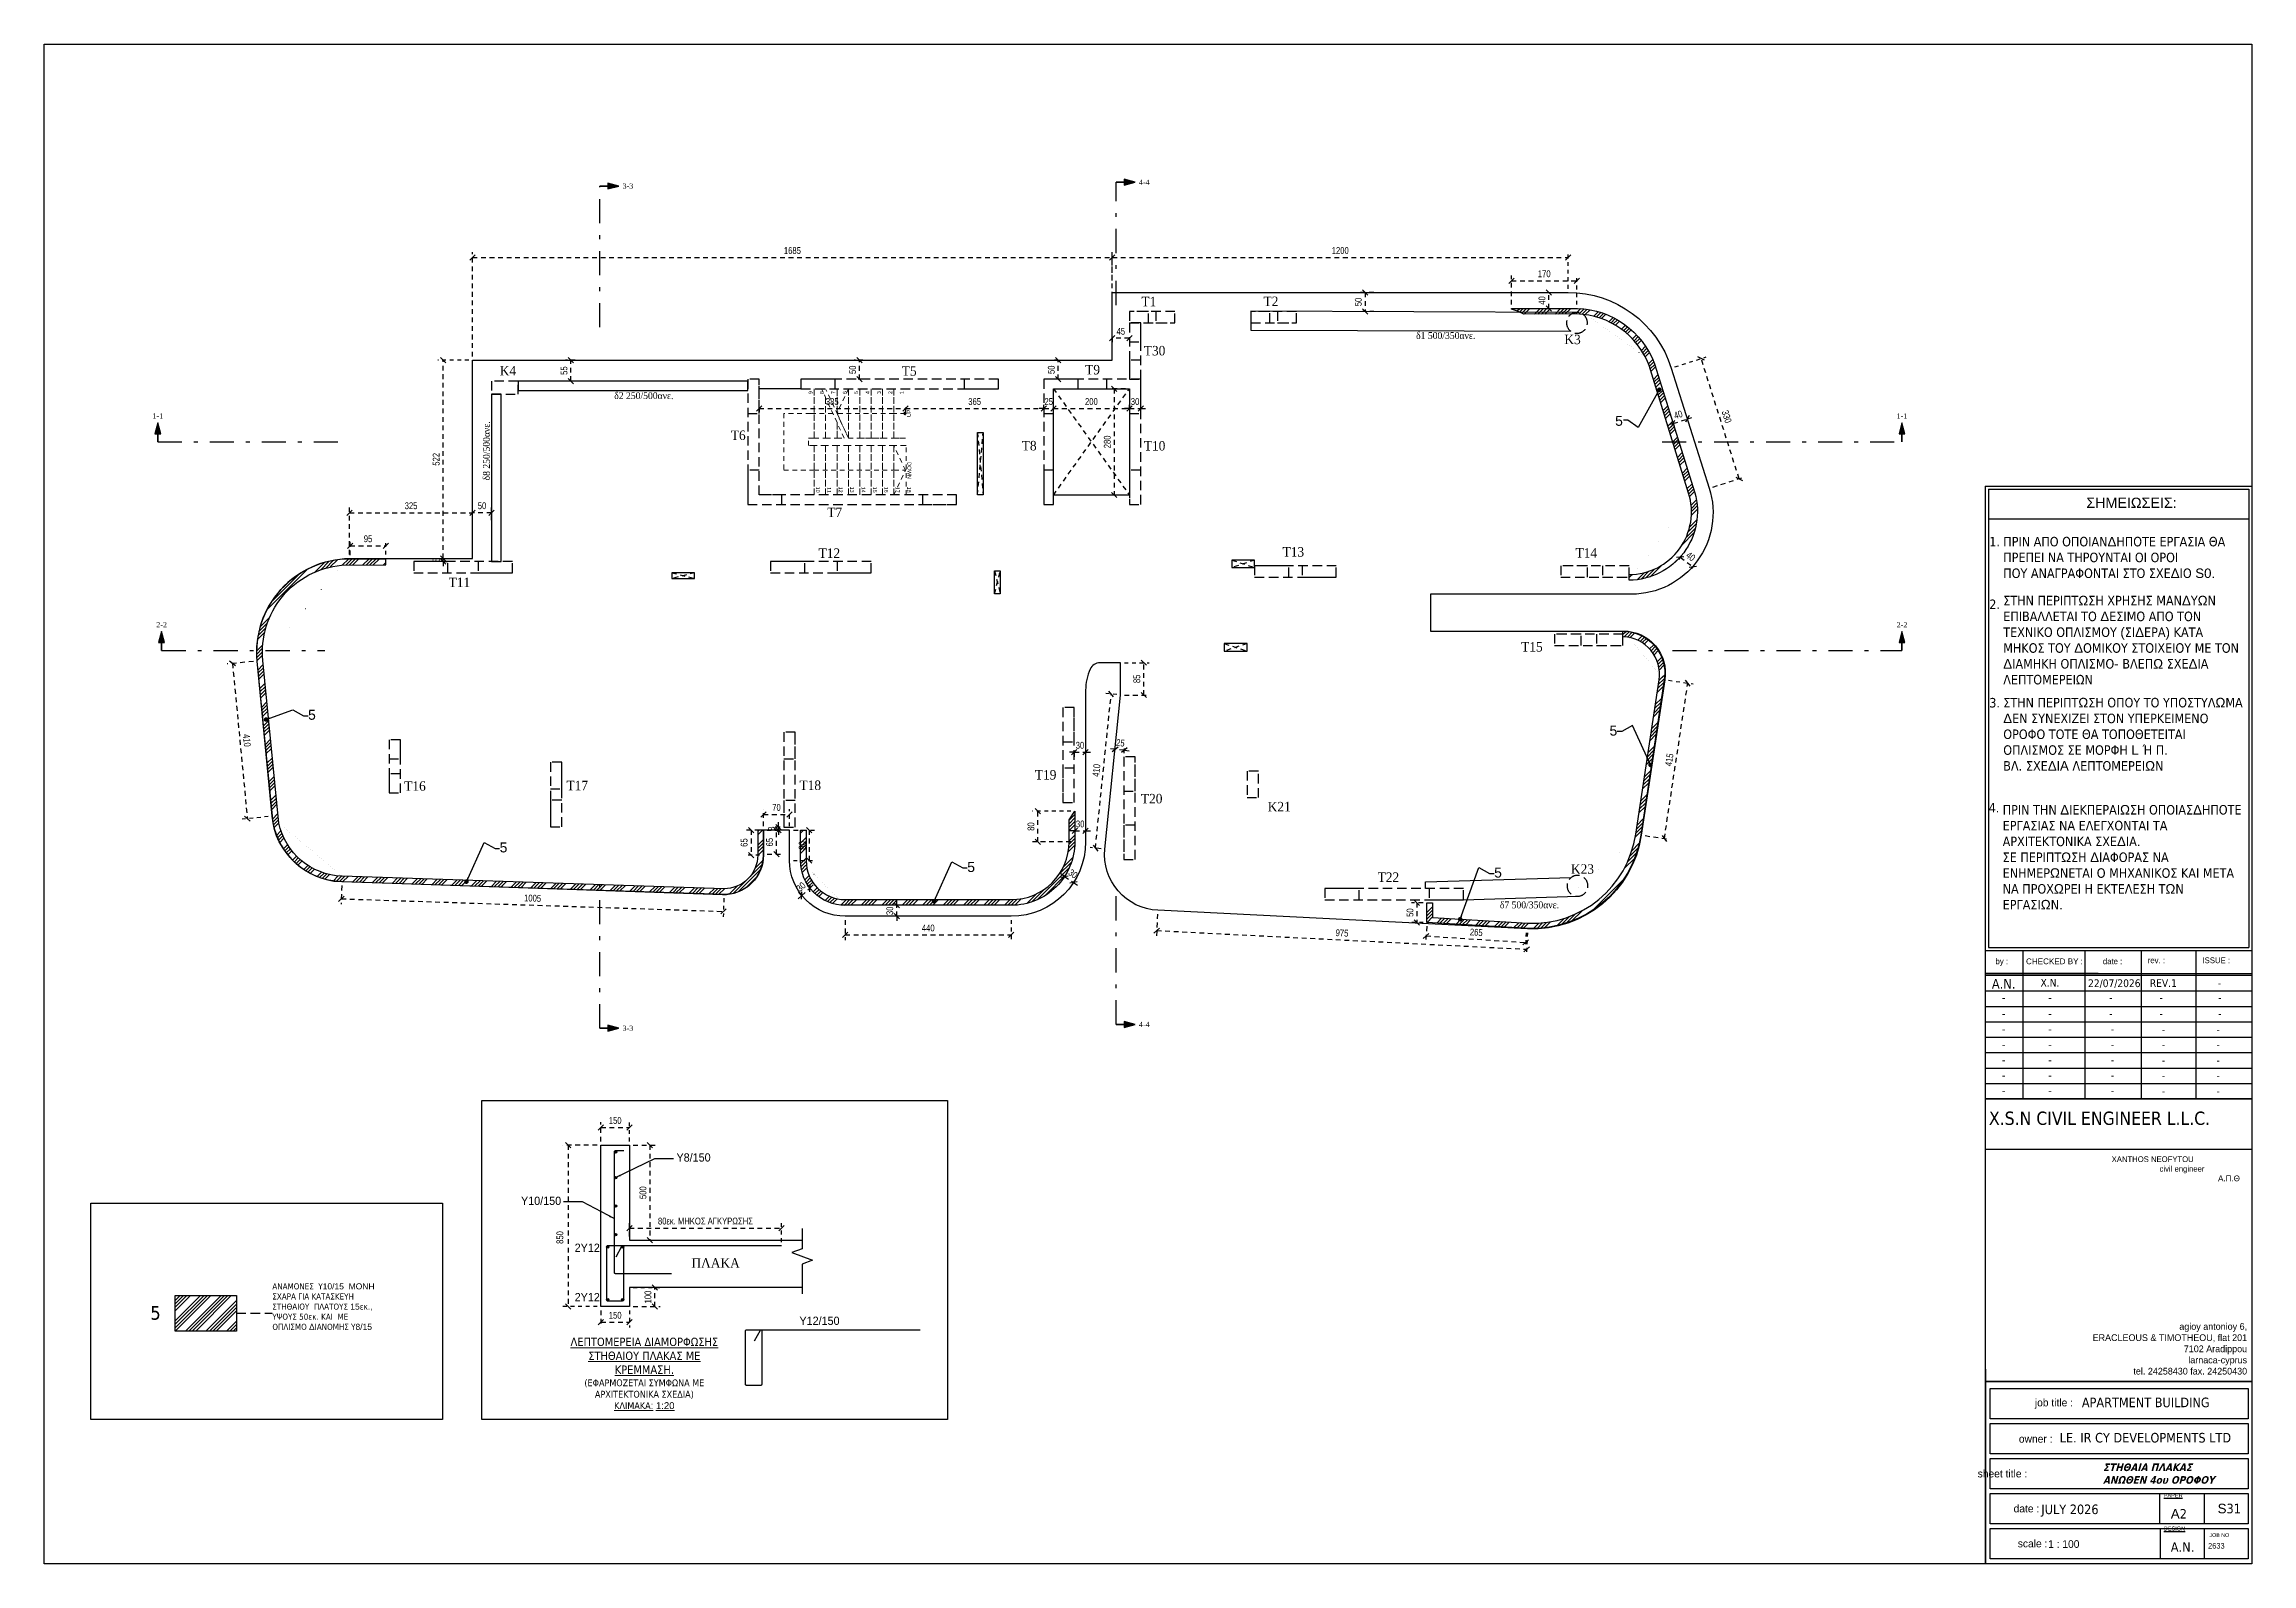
# Model space of a CAD drawing. Header units: millimetres. Extents: x -2171 to 1563, y -1758 to -1505.
# Drawn here: x 117 to 175.2, y -1630.3 to -1590.2 of the extents above; entities that cross this region are included whole.
import ezdxf
from ezdxf.enums import TextEntityAlignment as Align

# ---------------------------------------------------------------- set-up
doc = ezdxf.new("R2010")
doc.units = ezdxf.units.MM
doc.header["$PDMODE"] = 32
for name, pattern in [('DASHDOT', [25.4, 12.7, -6.35, 0, -6.35]), ('DASHED2', [0.375, 0.25, -0.125]), ('HIDDEN', [0.375, 0.25, -0.125]), ('HIDDEN2', [0.1875, 0.125, -0.0625])]:
    doc.linetypes.add(name, pattern=pattern)
doc.layers.get('Defpoints').update_dxf_attribs({"color": 6})
for name, color, linetype in [('-S-A3 PAGE', 3, 'Continuous'), ('-S-AKSONES', 50, 'DASHDOT'), ('-S_TEXT', 3, 'Continuous'), ('AM_5', 7, 'Continuous'), ('ANOIGMATA', 7, 'Continuous'), ('Col_Det_0', 7, 'Continuous'), ('Col_Det_1', 7, 'Continuous'), ('Col_Det_Fill_1', 7, 'Continuous'), ('DIASTASEIS', 7, 'Continuous'), ('Geo_Beam', 7, 'Continuous'), ('Geo_Col', 7, 'Continuous'), ('Geo_Lines', 7, 'Continuous'), ('Geo_Lines_3', 7, 'Continuous'), ('pinakaki', 153, 'Continuous'), ('Rods_Slab_0', 7, 'Continuous'), ('Sect_Line_Symbol', 7, 'Continuous'), ('SECTION', 94, 'Continuous'), ('STAIRS', 9, 'Continuous'), ('STITHAIO', 94, 'Continuous'), ('Text_Beam', 7, 'Continuous'), ('Text_Col_-1', 7, 'Continuous')]:
    doc.layers.add(name, color=color, linetype=linetype)
doc.layers.add('A-ANNO-DIMS', color=1, linetype='Continuous', lineweight=9)
doc.layers.add('TEXT', color=20, linetype='Continuous', lineweight=13)
doc.styles.add('1-100', font='arial.ttf', dxfattribs={"width": 0.8})
doc.styles.add('ag', font='arial.ttf', dxfattribs={"height": 0.25})
doc.styles.add('GENERATED_STYLE_1', font='arial.ttf')
doc.styles.add('S1Arl22_b_934_161', font='arial.ttf', dxfattribs={"width": 0.933629, "height": 0.002175})
doc.styles.add('S1TmsNwRmn1088_b_934_161', font='times.ttf', dxfattribs={"width": 0.933629, "height": 0.10875})
doc.styles.add('S1TmsNwRmn11_b_934_161', font='times.ttf', dxfattribs={"width": 0.933629, "height": 0.001087})
doc.styles.add('S1TmsNwRmn1359_b_934_161', font='times.ttf', dxfattribs={"width": 0.933629, "height": 0.135937})
doc.styles.get("Standard").update_dxf_attribs({"font": 'tahoma.ttf'})
doc.dimstyles.new('CHRISTOFOROS', dxfattribs={"dimscale": 0.2, "dimtxt": 0.25, "dimasz": 0.6, "dimexe": 0, "dimexo": 0, "dimgap": 0, "dimtad": 0, "dimdec": 0, "dimlfac": 100, "dimzin": 0, "dimdsep": 46, "dimtxsty": 'ag', "dimblk": 'ARCHTICK', "dimcen": 0, "dimclrd": 256, "dimclre": 256, "dimclrt": 1, "dimaunit": 1, "dimadec": 0, "dimazin": 0, "dimtfac": 1, "dimtdec": 0, "dimtofl": 0, "dimtmove": 0, "dimatfit": 3, "dimfxl": 1, "dimtolj": 1, "dimtzin": 0, "dimlwd": -1, "dimlwe": -1, "dimarcsym": 0})
doc.dimstyles.new('Copy of 1-100', dxfattribs={"dimtxt": 0.18, "dimasz": 0.14, "dimexe": 0.14, "dimexo": 0.1, "dimgap": 0.09, "dimtad": 1, "dimdec": 0, "dimlfac": 100, "dimrnd": 5, "dimzin": 5, "dimdsep": 46, "dimtxsty": '1-100', "dimblk": 'OBLIQUE', "dimcen": 0.09, "dimclrd": 1, "dimclre": 1, "dimclrt": 2, "dimadec": 0, "dimazin": 0, "dimtfac": 1, "dimtdec": 0, "dimtix": 1, "dimtmove": 2, "dimatfit": 3, "dimfxl": 5, "dimfxlon": 1, "dimtolj": 1, "dimtzin": 5, "dimarcsym": 0})
doc.dimstyles.new('dim 1-20', dxfattribs={"dimtxt": 0.18, "dimasz": 0.14, "dimexe": 0.14, "dimexo": 0.1, "dimgap": 0.09, "dimtad": 1, "dimdec": 0, "dimlfac": 200, "dimzin": 5, "dimdsep": 46, "dimtxsty": '1-100', "dimblk": 'OBLIQUE', "dimcen": 0.09, "dimclrd": 1, "dimclre": 1, "dimclrt": 2, "dimadec": 0, "dimazin": 0, "dimtfac": 1, "dimtdec": 0, "dimtix": 1, "dimtmove": 2, "dimatfit": 3, "dimldrblk": 'OBLIQUE', "dimfxl": 5, "dimfxlon": 1, "dimtolj": 1, "dimtzin": 5, "dimarcsym": 0})
pattern_1 = [(45, (867.1715, 0.424), (-0.26940768, 0.26940768), []), (45, (867.2613, 0.424), (-0.26940768, 0.26940768), []), (45, (867.3511, 0.424), (-0.26940768, 0.26940768), []), (45, (867.4409, 0.424), (-0.26940768, 0.26940768), [])]

msp = doc.modelspace()

# ---------------------------------------------------------------- texts
at = {"layer": '-S-AKSONES', "color": 3, "linetype": 'Continuous', "char_height": 0.2625, "width": 0.416093, "style": 'ag'}
for insert, attachment_point in [((158.6011, -1600.3102), 9), ((123.9711, -1607.7904), 1), ((158.4539, -1608.2077), 3), ((129.0167, -1611.2849), 1), ((141.3331, -1611.8014), 1), ((155.2113, -1611.9479), 1)]:
    msp.add_mtext('5', dxfattribs=dict(at, insert=insert, attachment_point=attachment_point))
at = {"layer": '-S_TEXT', "attachment_point": 1}
for s, width, insert, char_height in [('\\A1;ΑΝΑΜΟΝΕΣ  Υ{\\fArial|b0|i0|c186|p34;10/15  \\fArial|b0|i0|c161|p34;ΜΟΝΗ} ΣΧΑΡΑ ΓΙΑ ΚΑΤΑΣΚΕΥΗ{\\fArial|b0|i0|c186|p34; }ΣΤΗΘΑΙΟΥ  ΠΛΑΤΟΥΣ {\\fArial|b0|i0|c161|p34;1\\fArial|b0|i0|c186|p34;5}εκ{\\fArial|b0|i0|c186|p34;., }ΥΨΟΥΣ 50εκ{\\fArial|b0|i0|c186|p34;. }ΚΑΙ {\\fArial|b0|i0|c186|p34; }ΜΕ ΟΠΛΙΣΜΟ {\\fArial|b0|i0|c186|p34;Δ}ΙΑΝΟΜΗΣ Υ{\\fArial|b0|i0|c186|p34;8/15}', 2.695595, (123.0306, -1622.902), 0.16), ('\\A1;5', 4.518418, (119.819, -1623.5004), 0.36)]:
    msp.add_mtext_dynamic_manual_height_columns(s, width=width, gutter_width=0.8, heights=[0], dxfattribs=dict(at, insert=insert, char_height=char_height))
at = {"layer": '-S_TEXT', "ltscale": 5, "attachment_point": 1}
for s, insert, char_height, width in [('{\\fTahoma|b1|i1|c161|p34;\\C7;ΣΤΗΘΑΙΑ ΠΛΑΚΑΣ\\PΑΝΩΘΕΝ 4ου ΟΡΟΦΟΥ}', (171.2463, -1627.6491), 0.2, 4.575107), ('{\\fBankGothic Lt BT|b0|i0|c161|p34;\\C7; 1 : \\fBankGothic Lt BT|b0|i0|c0|p34;10\\fBankGothic Lt BT|b0|i0|c161|p34;0}', (169.7261, -1629.6709), 0.201875, 3.338181)]:
    msp.add_mtext(s, dxfattribs=dict(at, insert=insert, char_height=char_height, width=width))
at = {"layer": '-S_TEXT', "ltscale": 5, "insert": (174.2657, -1628.7101), "char_height": 0.252344, "attachment_point": 1}
msp.add_mtext_dynamic_manual_height_columns('{\\fArial|b0|i0|c186|p34;S}31', width=10.893157, gutter_width=1, heights=[0], dxfattribs=at)
at = {"layer": 'A-ANNO-DIMS', "color": 7, "linetype": 'Continuous', "insert": (130.5824, -1624.3338), "char_height": 0.2, "width": 4.491897, "attachment_point": 1}
msp.add_mtext('\\pxqc;{\\H1.1x;\\LΛΕΠΤΟΜΕΡΕΙΑ ΔΙΑΜΟΡΦΩΣΗΣ ΣΤΗΘΑΙΟΥ ΠΛΑΚΑΣ ΜΕ ΚΡΕΜΜΑΣΗ.\\P\\H0.81818x;\\l(ΕΦΑΡΜΟΖΕΤΑΙ ΣΥΜΦΩΝΑ ΜΕ ΑΡΧΙΤΕΚΤΟΝΙΚΑ ΣΧΕΔΙΑ) \\P\\H1x;\\LΚΛΙΜΑΚΑ\\fArial|b0|i0|c186|p34;: 1:20}', dxfattribs=at)
at = {"layer": 'Col_Det_0', "color": 7, "style": 'S1Arl22_b_934_161', "width": 0.933629}
for s, p in [('Y8/150', (133.6753, -1619.6945)), ('Y10/150', (129.5802, -1620.8367)), ('2Y12', (130.9935, -1622.0734)), ('2Y12', (130.9935, -1623.3752)), ('Y12/150', (136.9134, -1623.9985))]:
    msp.add_text(s, height=0.2175, dxfattribs=at).set_placement(p)
at = {"layer": 'Sect_Line_Symbol', "color": 2, "style": 'S1TmsNwRmn1359_b_934_161', "width": 0.933629}
for s, p in [('4-4', (145.853, -1593.8886)), ('3-3', (132.253, -1593.9886)), ('3-3', (132.253, -1616.1797)), ('4-4', (145.853, -1616.0797))]:
    msp.add_text(s, height=0.13594, dxfattribs=at).set_placement(p, align=Align.MIDDLE_LEFT)
for s, p in [('1-1', (120.0134, -1599.9797)), ('1-1', (165.953, -1599.9797)), ('2-2', (120.1134, -1605.4797)), ('2-2', (165.953, -1605.4797))]:
    msp.add_text(s, height=0.13594, dxfattribs=at).set_placement(p, align=Align.TOP_CENTER)
at = {"layer": 'STAIRS', "color": 8, "linetype": 'HIDDEN2', "lineweight": 13, "char_height": 0.1, "attachment_point": 4, "style": 'GENERATED_STYLE_1'}
for s, insert, rotation in [('\\A1;{\\pql;\\fArial|b0|i0|c0|p0;\\W1.000000;9}', (137.2082, -1599.4709), 90), ('\\A1;{\\pql;\\fArial|b0|i0|c0|p0;\\W1.000000;8}', (137.5082, -1599.4709), 90), ('\\A1;{\\pql;\\fArial|b0|i0|c0|p0;\\W1.000000;7}', (137.8074, -1599.4709), 90), ('\\A1;{\\pql;\\fArial|b0|i0|c0|p0;\\W1.000000;6}', (138.1082, -1599.4709), 90), ('\\A1;{\\pql;\\fArial|b0|i0|c0|p0;\\W1.000000;5}', (138.4082, -1599.4709), 90), ('\\A1;{\\pql;\\fArial|b0|i0|c0|p0;\\W1.000000;4}', (138.7074, -1599.4709), 90), ('\\A1;{\\pql;\\fArial|b0|i0|c0|p0;\\W1.000000;3}', (139.0082, -1599.4709), 90), ('\\A1;{\\pql;\\fArial|b0|i0|c0|p0;\\W1.000000;2}', (139.3074, -1599.4709), 90), ('\\A1;{\\pql;\\fArial|b0|i0|c0|p0;\\W1.000000;1}', (139.6074, -1599.4709), 90), ('\\A1;{\\pql;\\fArial|b0|i0|c0|p0;\\W1.000000;UP}', (139.7982, -1600.0749), 90), ('\\A1;{\\pql;\\fArial|b0|i0|c0|p0;\\W1.000000;DOWN}', (139.808, -1601.2626), 270), ('\\A1;{\\pql;\\fArial|b0|i0|c0|p0;\\W1.000000;10}', (137.398, -1601.9121), 270), ('\\A1;{\\pql;\\fArial|b0|i0|c0|p0;\\W1.000000;11}', (137.6988, -1601.9223), 270), ('\\A1;{\\pql;\\fArial|b0|i0|c0|p0;\\W1.000000;12}', (137.9988, -1601.9121), 270), ('\\A1;{\\pql;\\fArial|b0|i0|c0|p0;\\W1.000000;13}', (138.2979, -1601.9121), 270), ('\\A1;{\\pql;\\fArial|b0|i0|c0|p0;\\W1.000000;14}', (138.5988, -1601.9121), 270), ('\\A1;{\\pql;\\fArial|b0|i0|c0|p0;\\W1.000000;15}', (138.898, -1601.9121), 270), ('\\A1;{\\pql;\\fArial|b0|i0|c0|p0;\\W1.000000;16}', (139.198, -1601.9121), 270), ('\\A1;{\\pql;\\fArial|b0|i0|c0|p0;\\W1.000000;17}', (139.4988, -1601.9121), 270), ('\\A1;{\\pql;\\fArial|b0|i0|c0|p0;\\W1.000000;18}', (139.798, -1601.9121), 270)]:
    msp.add_mtext(s, dxfattribs=dict(at, insert=insert, rotation=rotation))
at = {"layer": 'Text_Beam', "color": 3, "style": 'S1TmsNwRmn1088_b_934_161', "width": 0.933629}
for s, rotation, p in [(' δ1 500/350ανε.', 360, (153.0917, -1598.0168)), (' δ8 250/500ανε.', 90, (128.7594, -1601.8095))]:
    msp.add_text(s, height=0.18, rotation=rotation, dxfattribs=at).set_placement(p)
for s, p in [(' δ2 250/500ανε.', (131.972, -1599.6019)), (' δ7 500/350ανε.', (155.2983, -1613.0196))]:
    msp.add_text(s, height=0.18, dxfattribs=at).set_placement(p)
at = {"layer": 'Text_Col_-1', "color": 200, "style": 'S1TmsNwRmn11_b_934_161', "width": 0.933629}
for s, p in [('T1', (145.9198, -1597.158)), ('T2', (149.136, -1597.1515)), ('T30', (145.9828, -1598.4515)), ('K3', (157.0608, -1598.1554)), ('K4', (129.0197, -1598.979)), ('T5', (139.6082, -1598.9872)), ('T9', (144.4391, -1598.952)), ('T6', (135.1054, -1600.6805)), ('T8', (142.7688, -1600.9546)), ('T10', (145.9832, -1600.9582)), ('T7', (137.6461, -1602.7129)), ('T12', (137.4171, -1603.7882)), ('T13', (149.6383, -1603.7538)), ('T14', (157.3549, -1603.7797)), ('T11', (127.674, -1604.5571)), ('T15', (155.9214, -1606.2548)), ('T19', (143.1136, -1609.6273)), ('T16', (126.5037, -1609.9235)), ('T17', (130.7769, -1609.9109)), ('T18', (136.9144, -1609.9032)), ('T20', (145.9067, -1610.2555)), ('K21', (149.247, -1610.4662)), ('T22', (152.1412, -1612.3257)), ('K23', (157.234, -1612.1103)), ('ΠΛΑΚΑ', (134.0678, -1622.4904))]:
    msp.add_text(s, height=0.25, dxfattribs=at).set_placement(p)

# ---------------------------------------------------------------- blocks, each defined once
blk = doc.blocks.new('PINAKAKI')
at = {"layer": '-S-A3 PAGE', "ltscale": 5}
blk.add_line((121995.588, -208359.262), (121988.733, -208359.262), dxfattribs=at)
at = {"color": 0}
for p, q in [((121988.65, -208358.392), (121988.65, -208373.351)), ((121988.65, -208358.392), (121995.67, -208358.392)), ((121988.733, -208358.475), (121988.733, -208370.548)), ((121988.733, -208358.475), (121995.588, -208358.475)), ((121995.588, -208358.475), (121995.588, -208370.548)), ((121995.67, -208358.392), (121995.669, -208370.631)), ((121988.649, -208370.631), (121995.669, -208370.631)), ((121988.732, -208370.548), (121995.587, -208370.548)), ((121989.64, -208370.631), (121989.64, -208374.541)), ((121991.28, -208374.541), (121991.28, -208370.631)), ((121992.766, -208374.541), (121992.766, -208370.631)), ((121994.208, -208374.541), (121994.208, -208370.631)), ((121991.624, -208371.24), (121988.651, -208371.24)), ((121988.651, -208371.24), (121995.67, -208371.24)), ((121995.67, -208371.291), (121988.651, -208371.291)), ((121995.67, -208371.24), (121995.67, -208371.291)), ((121995.67, -208375.87), (121988.651, -208375.87)), ((121988.651, -208381.659), (121988.651, -208386.792)), ((121988.774, -208382.974), (121988.774, -208382.175)), ((121988.774, -208383.895), (121988.774, -208383.096)), ((121988.774, -208384.816), (121988.774, -208384.018)), ((121988.774, -208385.738), (121988.774, -208384.939)), ((121988.774, -208386.659), (121988.774, -208385.861))]:
    blk.add_line(p, q, dxfattribs=at)
at = {"color": 3}
blk.add_line((121995.67, -208372.455), (121995.67, -208374.541), dxfattribs=at)
at = {"color": 0}
for points in [[(121988.651, -208370.631), (121995.67, -208370.631), (121995.67, -208374.541), (121988.651, -208374.541)], [(121988.651, -208370.631), (121995.67, -208370.631), (121995.67, -208374.541), (121988.651, -208374.541)], [(121988.651, -208374.541), (121995.67, -208374.541), (121995.67, -208381.988), (121988.651, -208381.988)], [(121988.651, -208381.988), (121995.67, -208381.988), (121995.67, -208386.792), (121988.651, -208386.792)]]:
    blk.add_lwpolyline(points, close=True, dxfattribs=at)
for points in [[(121988.651, -208371.697), (121995.67, -208371.697)], [(121988.651, -208372.103), (121995.67, -208372.103)], [(121988.651, -208372.51), (121995.67, -208372.51)], [(121988.651, -208372.916), (121995.67, -208372.916)], [(121988.651, -208373.322), (121995.67, -208373.322)], [(121988.651, -208373.728), (121995.67, -208373.728)], [(121988.651, -208374.135), (121995.67, -208374.135)], [(121988.774, -208382.175), (121995.574, -208382.175), (121995.574, -208382.974), (121988.774, -208382.974)], [(121988.774, -208383.096), (121995.574, -208383.096), (121995.574, -208383.895), (121988.774, -208383.895)], [(121988.774, -208384.018), (121995.574, -208384.018), (121995.574, -208384.816), (121988.774, -208384.816)], [(121988.774, -208384.939), (121995.574, -208384.939), (121995.574, -208385.738), (121988.774, -208385.738)], [(121993.239, -208384.939), (121993.239, -208385.738)], [(121994.417, -208384.939), (121994.417, -208385.738)], [(121988.774, -208385.861), (121995.574, -208385.861), (121995.574, -208386.659), (121988.774, -208386.659)], [(121993.259, -208385.861), (121993.259, -208386.659)], [(121994.417, -208385.861), (121994.417, -208386.659)]]:
    blk.add_lwpolyline(points, dxfattribs=at)
blk.add_lwpolyline([(121988.651, -208374.541), (121995.67, -208374.541)])
at = {"layer": '-S_TEXT', "color": 3}
for s, p in [('1.', (121988.755, -208359.983)), ('2.', (121988.755, -208361.633)), ('3.', (121988.755, -208364.226)), ('4.', (121988.739, -208366.994))]:
    blk.add_text(s, height=0.25, dxfattribs=at).set_placement(p)
at = {"layer": '-S_TEXT', "color": 3, "char_height": 0.25, "attachment_point": 1}
for s, insert in [('ΠΡΙΝ ΑΠΟ ΟΠΟΙΑΝ{\\fArial|b0|i0|c186|p34;Δ}ΗΠΟΤΕ ΕΡΓΑΣΙΑ ΘΑ ΠΡΕΠΕΙ ΝΑ ΤΗΡΟΥΝΤΑΙ ΟΙ ΟΡΟΙ\\PΠΟΥ ΑΝΑΓΡΑΦΟΝΤΑΙ ΣΤΟ ΣΧΕ{\\fArial|b0|i0|c186|p34;Δ}ΙΟ {\\fArial|b0|i0|c186|p34;S0.}', (121989.123, -208359.731)), ('ΣΤΗΝ ΠΕΡΙΠΤ{\\fArial|b0|i0|c186|p34;Ω}ΣΗ ΧΡΗΣΗΣ ΜΑΝ{\\fArial|b0|i0|c186|p34;Δ}Υ{\\fArial|b0|i0|c186|p34;Ω}Ν ΕΠΙΒΑΛΛΕΤΑΙ ΤΟ {\\fArial|b0|i0|c186|p34;Δ}ΕΣΙΜΟ ΑΠΟ ΤΟΝ ΤΕΧΝΙΚΟ ΟΠΛΙΣΜΟΥ {\\fArial|b0|i0|c186|p34;(}ΣΙ{\\fArial|b0|i0|c186|p34;Δ}ΕΡΑ{\\fArial|b0|i0|c186|p34;) }ΚΑΤΑ ΜΗΚΟΣ ΤΟΥ {\\fArial|b0|i0|c186|p34;Δ}ΟΜΙΚΟΥ ΣΤΟΙΧΕΙΟΥ ΜΕ ΤΟΝ {\\fArial|b0|i0|c186|p34;Δ}ΙΑΜΗΚΗ ΟΠΛΙΣΜΟ{\\fArial|b0|i0|c186|p34;- }ΒΛΕΠ{\\fArial|b0|i0|c186|p34;Ω }ΣΧΕ{\\fArial|b0|i0|c186|p34;Δ}ΙΑ ΛΕΠΤΟΜΕΡΕΙΩΝ', (121989.123, -208361.284)), ('ΣΤΗΝ ΠΕΡΙΠΤ{\\fArial|b0|i0|c186|p34;Ω}ΣΗ ΟΠΟΥ ΤΟ ΥΠΟΣΤΥΛ{\\fArial|b0|i0|c186|p34;Ω}ΜΑ {\\fArial|b0|i0|c186|p34;Δ}ΕΝ ΣΥΝΕΧΙΖΕΙ ΣΤΟΝ ΥΠΕΡΚΕΙΜΕΝΟ ΟΡΟΦΟ ΤΟΤΕ ΘΑ ΤΟΠΟΘΕΤΕΙΤΑΙ ΟΠΛΙΣΜΟΣ ΣΕ ΜΟΡΦΗ {\\fArial|b0|i0|c186|p34;L }Ή Π{\\fArial|b0|i0|c186|p34;.  \\P}ΒΛ{\\fArial|b0|i0|c186|p34;. }ΣΧΕ{\\fArial|b0|i0|c186|p34;Δ}Ι{\\fArial|b0|i0|c186|p34;A }ΛΕΠΤΟΜΕΡΕΙ{\\fArial|b0|i0|c186|p34;Ω}Ν', (121989.123, -208363.973)), ('ΠΡΙΝ ΤΗΝ {\\fArial|b0|i0|c186|p34;Δ}ΙΕΚΠΕΡΑΙ{\\fArial|b0|i0|c186|p34;Ω}ΣΗ ΟΠΟΙΑΣ{\\fArial|b0|i0|c186|p34;Δ}ΗΠΟΤΕ ΕΡΓΑΣΙΑΣ ΝΑ ΕΛΕΓΧΟΝΤΑΙ ΤΑ ΑΡΧΙΤΕΚΤΟΝΙΚΑ ΣΧΕ{\\fArial|b0|i0|c186|p34;Δ}ΙΑ{\\fArial|b0|i0|c186|p34;.\\P}ΣΕ ΠΕΡΙΠΤ{\\fArial|b0|i0|c186|p34;Ω}ΣΗ {\\fArial|b0|i0|c186|p34;Δ}ΙΑΦΟΡΑΣ ΝΑ ΕΝΗΜΕΡ{\\fArial|b0|i0|c186|p34;Ω}ΝΕΤΑΙ Ο ΜΗΧΑΝΙΚΟΣ ΚΑΙ ΜΕΤΑ ΝΑ ΠΡΟΧ{\\fArial|b0|i0|c186|p34;Ω}ΡΕΙ Η ΕΚΤΕΛΕΣΗ Τ{\\fArial|b0|i0|c186|p34;Ω}Ν ΕΡΓΑΣΙ{\\fArial|b0|i0|c186|p34;Ω}Ν{\\fArial|b0|i0|c186|p34;.}', (121989.107, -208366.797))]:
    blk.add_mtext_dynamic_manual_height_columns(s, width=6.38621, gutter_width=1, heights=[0], dxfattribs=dict(at, insert=insert))
at = {"layer": 'ANOIGMATA', "attachment_point": 1}
for s, insert, char_height, width in [('\\pi4.5494;{\\fBankGothic Lt BT|b0|i0|c0|p34;\\H1.5x;\\C7;XANTHOS NEOFYTOU\\P\\pi5.8103;civil engineer\\P\\pi7.351;\\fArial|b0|i0|c161|p34;Α.Π.Θ}', (121987.429, -208376.054), 0.10094, 7.9171), ('\\pxqr;{\\fBankGothic Lt BT|b0|i0|c161|p34;\\H1.1667x;\\C0;agioy antonioy 6,\\PERACLEOUS & TIMOTHEOU, flat 201\\P7102 Aradippou\\Plarnaca-cyprus\\Ptel. 24258430 fax. 24250430}', (121987.487, -208380.449), 0.15141, 8.05841), ('\\pxqr;{\\fBankGothic Lt BT|b0|i0|c0|p34;\\H1.5x;\\C7; \\H1.3333x; job title :}', (121987.622, -208382.441), 0.10094, 3.33818), ('\\A1;\\pxql;{\\H0.99983x;\\C7;APARTMENT BUILDING  \\H0.75013x;  }', (121991.193, -208382.412), 0.25234, 5.34758), ('\\pxqr;{\\fBankGothic Lt BT|b0|i0|c0|p34;\\H1.5x;\\C7; \\H1.3333x; owner :}', (121987.081, -208383.397), 0.10094, 3.33818), ('\\A1;{\\C7;LE. IR CY DEVELOPMENTS LTD  }', (121990.609, -208383.342), 0.2523, 5.34758), ('{\\fBankGothic Lt BT|b0|i0|c0|p34;\\C7;     sheet title :}', (121988.074, -208384.313), 0.20187, 3.33818), ('\\pxqr;{\\fBankGothic Lt BT|b0|i0|c0|p34;\\C7; date :}', (121986.733, -208385.234), 0.20187, 3.33818), ('{\\fTahoma|b0|i0|c0|p34;\\C7;JULY 2026}', (121990.127, -208385.229), 0.25234, 4.57511), ('\\pxi8.03;{\\fBankGothic Lt BT|b0|i0|c161|p34;\\H0.5x;\\L\\C7;PAPER\\H2x;\\l }', (121991.643, -208384.933), 0.2125, 3.51387), ('\\pxi8.03;{\\fBankGothic Lt BT|b0|i0|c0|p34;\\H0.5x;\\L\\C7;DESIGN\\H2x;\\l }', (121991.643, -208385.808), 0.2125, 3.51387), ('\\pxi8.03;{\\fBankGothic Lt BT|b0|i0|c0|p34;\\C7;JOB NO}', (121993.744, -208385.984), 0.10094, 3.33818), ('\\pxqr;{\\fBankGothic Lt BT|b0|i0|c0|p34;\\C7; scale :}', (121986.947, -208386.155), 0.20187, 3.33818), ('\\pxi8.03;{\\fBankGothic Lt BT|b0|i0|c161|p34;\\C7;2\\fBankGothic Lt BT|b0|i0|c0|p34;633}', (121993.339, -208386.244), 0.14671, 4.85205)]:
    blk.add_mtext(s, dxfattribs=dict(at, insert=insert, char_height=char_height, width=width))
at = {"layer": 'ANOIGMATA', "char_height": 0.25234, "attachment_point": 1}
for s, insert in [('{\\fArial|b0|i0|c186|p34;A}2', (121993.535, -208385.347)), ('A{\\fArial|b0|i0|c186|p34;.}N{\\fArial|b0|i0|c186|p34;.}', (121993.535, -208386.222))]:
    blk.add_mtext_dynamic_manual_height_columns(s, width=10.89316, gutter_width=1, heights=[0], dxfattribs=dict(at, insert=insert))
at = {"layer": 'pinakaki', "ltscale": 0.005, "insert": (121991.31, -208358.698), "char_height": 0.26955, "width": 6.67467, "attachment_point": 1}
blk.add_mtext('{\\fArial|b0|i0|c161|p34;ΣΗΜΕΙΩΣΕΙΣ:}', dxfattribs=at)
at = {"layer": 'TEXT', "color": 0, "attachment_point": 1}
for s, insert, char_height, width in [('\\pxqc;{\\fBankGothic Lt BT|b0|i0|c161|p34;\\C7;by :}', (121988.625, -208370.839), 0.15234, 0.91751), ('\\pxqc;{\\fArial|b0|i0|c186|p34;\\C7;CHECKED BY\\fBankGothic Lt BT|b0|i0|c161|p34; :}', (121989.201, -208370.839), 0.15234, 2.53906), ('\\pxqc;{\\fBankGothic Lt BT|b0|i0|c0|p34;\\C7;date :}', (121990.732, -208370.839), 0.15234, 2.53906), ('{\\fBankGothic Lt BT|b0|i0|c161|p34;\\C7;rev\\fBankGothic Lt BT|b0|i0|c0|p34;.\\fBankGothic Lt BT|b0|i0|c161|p34; :}', (121992.929, -208370.812), 0.152344, 2.53906), ('{\\fBankGothic Lt BT|b0|i0|c0|p34;\\C7;ISSUE\\fBankGothic Lt BT|b0|i0|c161|p34; :}', (121994.371, -208370.812), 0.15234, 2.53906), ('\\pxqc;{\\fTahoma|b0|i0|c0|p34;\\C7;A\\fTahoma|b0|i0|c161|p34;.\\fTahoma|b0|i0|c0|p34;N\\fTahoma|b0|i0|c161|p34;.}', (121988.625, -208371.379), 0.253906, 1.01563), ('\\pxqc;{\\fTahoma|b0|i0|c0|p34;\\H0.8x;\\C7;X.N.}', (121989.084, -208371.379), 0.25391, 2.53906), ('{\\fTahoma|b0|i0|c0|p34;\\C7;22\\fTahoma|b0|i0|c161|p34;/\\fTahoma|b0|i0|c0|p34;07\\fTahoma|b0|i0|c161|p34;/202\\fTahoma|b0|i0|c0|p34;6}', (121991.357, -208371.391), 0.203125, 1.35307), ('\\pxqc;{\\fTahoma|b0|i0|c0|p34;\\H0.8x;\\C7;REV.1}', (121992.706, -208371.388), 0.25391, 1.26753), ('\\pxqc;{\\fTahoma|b0|i0|c0|p34;\\H0.8x;\\C7; \\fTahoma|b0|i0|c161|p34;-}', (121994.148, -208371.388), 0.25391, 1.26753), ('\\pxqc;{\\fTahoma|b0|i0|c0|p34;\\H0.8x;\\C7;-}', (121988.625, -208371.768), 0.25391, 1.01563), ('\\pxqc;{\\fTahoma|b0|i0|c0|p34;\\H0.8x;\\C7;-}', (121989.084, -208371.768), 0.25391, 2.53906), ('\\pxqc;{\\fTahoma|b0|i0|c0|p34;\\H0.8x;\\C7;   -}', (121990.571, -208371.768), 0.25391, 2.53906), ('\\pxqc;{\\fTahoma|b0|i0|c0|p34;\\H0.8x;\\C7;-}', (121992.012, -208371.768), 0.25391, 2.53906), ('\\pxqc;{\\fTahoma|b0|i0|c0|p34;\\H0.8x;\\C7;-}', (121993.558, -208371.768), 0.25391, 2.53906), ('\\pxqc;{\\fTahoma|b0|i0|c0|p34;\\H0.8x;\\C7;-}', (121988.625, -208372.192), 0.25391, 1.01563), ('\\pxqc;{\\fTahoma|b0|i0|c0|p34;\\H0.8x;\\C7;-}', (121989.084, -208372.192), 0.25391, 2.53906), ('\\pxqc;{\\fTahoma|b0|i0|c0|p34;\\H0.8x;\\C7;   -}', (121990.571, -208372.192), 0.25391, 2.53906), ('\\pxqc;{\\fTahoma|b0|i0|c0|p34;\\H0.8x;\\C7;-}', (121992.012, -208372.192), 0.25391, 2.53906), ('\\pxqc;{\\fTahoma|b0|i0|c0|p34;\\H0.8x;\\C7;-}', (121993.558, -208372.192), 0.25391, 2.53906), ('\\pxqc;{\\fTahoma|b0|i0|c0|p34;\\H0.8x;\\C7;-}', (121988.625, -208372.598), 0.25391, 1.01563), ('\\pxqc;{\\fTahoma|b0|i0|c0|p34;\\H0.8x;\\C7;-}', (121988.625, -208373.004), 0.25391, 1.01563), ('\\pxqc;{\\fTahoma|b0|i0|c0|p34;\\H0.8x;\\C7;-}', (121989.084, -208372.598), 0.25391, 2.53906), ('\\pxqc;{\\fTahoma|b0|i0|c0|p34;\\H0.8x;\\C7;-}', (121989.084, -208373.004), 0.25391, 2.53906), ('\\pxqc;{\\fTahoma|b0|i0|c0|p34;\\H0.8x;\\C7;-}', (121990.732, -208372.598), 0.25391, 2.53906), ('\\pxqc;{\\fTahoma|b0|i0|c0|p34;\\H0.8x;\\C7;-}', (121990.732, -208373.004), 0.25391, 2.53906), ('\\pxqc;{\\fTahoma|b0|i0|c161|p34;\\H0.8x;\\C7;-}', (121992.706, -208372.607), 0.25391, 1.26753), ('\\pxqc;{\\fTahoma|b0|i0|c161|p34;\\H0.8x;\\C7;-}', (121992.706, -208373.013), 0.25391, 1.26753), ('\\pxqc;{\\fTahoma|b0|i0|c161|p34;\\H0.8x;\\C7;-}', (121994.148, -208372.607), 0.25391, 1.26753), ('\\pxqc;{\\fTahoma|b0|i0|c161|p34;\\H0.8x;\\C7;-}', (121994.148, -208373.013), 0.25391, 1.26753), ('\\pxqc;{\\fTahoma|b0|i0|c0|p34;\\H0.8x;\\C7;-}', (121988.625, -208373.41), 0.25391, 1.01563), ('\\pxqc;{\\fTahoma|b0|i0|c0|p34;\\H0.8x;\\C7;-}', (121989.084, -208373.41), 0.25391, 2.53906), ('\\pxqc;{\\fTahoma|b0|i0|c0|p34;\\H0.8x;\\C7;-}', (121990.732, -208373.41), 0.25391, 2.53906), ('\\pxqc;{\\fTahoma|b0|i0|c161|p34;\\H0.8x;\\C7;-}', (121992.706, -208373.419), 0.25391, 1.26753), ('\\pxqc;{\\fTahoma|b0|i0|c161|p34;\\H0.8x;\\C7;-}', (121994.148, -208373.419), 0.25391, 1.26753), ('\\pxqc;{\\fTahoma|b0|i0|c0|p34;\\H0.8x;\\C7;-}', (121988.625, -208373.817), 0.25391, 1.01563), ('\\pxqc;{\\fTahoma|b0|i0|c0|p34;\\H0.8x;\\C7;-}', (121988.625, -208374.223), 0.25391, 1.01563), ('\\pxqc;{\\fTahoma|b0|i0|c0|p34;\\H0.8x;\\C7;-}', (121989.084, -208373.817), 0.25391, 2.53906), ('\\pxqc;{\\fTahoma|b0|i0|c0|p34;\\H0.8x;\\C7;-}', (121989.084, -208374.223), 0.25391, 2.53906), ('\\pxqc;{\\fTahoma|b0|i0|c0|p34;\\H0.8x;\\C7;-}', (121990.732, -208373.817), 0.25391, 2.53906), ('\\pxqc;{\\fTahoma|b0|i0|c0|p34;\\H0.8x;\\C7;-}', (121990.732, -208374.223), 0.25391, 2.53906), ('\\pxqc;{\\fTahoma|b0|i0|c161|p34;\\H0.8x;\\C7;-}', (121992.706, -208373.826), 0.25391, 1.26753), ('\\pxqc;{\\fTahoma|b0|i0|c161|p34;\\H0.8x;\\C7;-}', (121992.706, -208374.232), 0.25391, 1.26753), ('\\pxqc;{\\fTahoma|b0|i0|c161|p34;\\H0.8x;\\C7;-}', (121994.148, -208373.826), 0.25391, 1.26753), ('\\pxqc;{\\fTahoma|b0|i0|c161|p34;\\H0.8x;\\C7;-}', (121994.148, -208374.232), 0.25391, 1.26753), ('X.S.N CIVIL ENGINEER L.L.C.\\P', (121988.746, -208374.875), 0.35, 6.92207)]:
    blk.add_mtext(s, dxfattribs=dict(at, insert=insert, char_height=char_height, width=width))
at = {"layer": 'TEXT', "insert": (121992.706, -208371.388), "char_height": 0.25391, "width": 1.26753, "attachment_point": 1}
blk.add_mtext('{\\fTahoma|b0|i0|c0|p34;\\H0.8x;\\C7; }', dxfattribs=at)
blk = doc.blocks.new('_Oblique')
at = {"color": 0, "linetype": 'ByBlock', "lineweight": -2}
blk.add_line((-0.5, -0.5), (0.5, 0.5), dxfattribs=at)
blk = doc.blocks.new('*D1283')
at = {"layer": 'A-ANNO-DIMS', "color": 1, "linetype": 'HIDDEN', "lineweight": -2, "ltscale": 0.5, "transparency": 16777216}
blk.add_line((145.503, -1599.33), (145.064, -1599.33), dxfattribs=at)
at = {"layer": 'A-ANNO-DIMS', "color": 1, "linetype": 'DASHED2', "lineweight": -2, "ltscale": 0.5, "transparency": 16777216}
blk.add_line((145.204, -1599.33), (145.204, -1602.13), dxfattribs=at)
at = {"layer": 'A-ANNO-DIMS', "color": 1, "linetype": 'HIDDEN2', "lineweight": -2, "ltscale": 0.5, "transparency": 16777216}
blk.add_line((145.503, -1602.13), (145.064, -1602.13), dxfattribs=at)
at = {"layer": 'Defpoints', "color": 0, "ltscale": 0.5, "transparency": 16777216}
for p in [(145.603, -1599.33), (145.204, -1602.13), (145.603, -1602.13)]:
    blk.add_point(p, dxfattribs=at)
at = {"layer": 'A-ANNO-DIMS', "color": 1, "lineweight": -2, "ltscale": 0.5, "transparency": 16777216, "xscale": 0.14, "yscale": 0.14, "zscale": 0.14}
for p, rotation in [((145.204, -1599.33), 90), ((145.204, -1602.13), 270)]:
    blk.add_blockref('_Oblique', p, dxfattribs=dict(at, rotation=rotation))
at = {"layer": 'A-ANNO-DIMS', "color": 2, "ltscale": 0.5, "transparency": 16777216, "insert": (145.022, -1600.73), "char_height": 0.18, "attachment_point": 5, "rotation": 90, "style": '1-100'}
blk.add_mtext('\\A1;280', dxfattribs=at)
blk = doc.blocks.new('*D1284')
at = {"layer": 'A-ANNO-DIMS', "color": 1, "linetype": 'HIDDEN', "lineweight": -2, "ltscale": 0.5, "transparency": 16777216}
blk.add_line((135.853, -1599.82), (135.853, -1599.99), dxfattribs=at)
at = {"layer": 'A-ANNO-DIMS', "color": 1, "linetype": 'DASHED2', "lineweight": -2, "ltscale": 0.5, "transparency": 16777216}
blk.add_line((135.853, -1599.85), (139.703, -1599.85), dxfattribs=at)
at = {"layer": 'A-ANNO-DIMS', "color": 1, "linetype": 'HIDDEN2', "lineweight": -2, "ltscale": 0.5, "transparency": 16777216}
blk.add_line((139.703, -1599.82), (139.703, -1599.99), dxfattribs=at)
at = {"layer": 'Defpoints', "color": 0, "ltscale": 0.5, "transparency": 16777216}
for p in [(135.853, -1599.72), (139.703, -1599.72), (139.703, -1599.85)]:
    blk.add_point(p, dxfattribs=at)
at = {"layer": 'A-ANNO-DIMS', "color": 1, "lineweight": -2, "ltscale": 0.5, "transparency": 16777216, "xscale": 0.14, "yscale": 0.14, "zscale": 0.14, "rotation": 180}
blk.add_blockref('_Oblique', (135.853, -1599.85), dxfattribs=at)
at = {"layer": 'A-ANNO-DIMS', "color": 1, "lineweight": -2, "ltscale": 0.5, "transparency": 16777216, "xscale": 0.14, "yscale": 0.14, "zscale": 0.14}
blk.add_blockref('_Oblique', (139.703, -1599.85), dxfattribs=at)
at = {"layer": 'A-ANNO-DIMS', "color": 2, "ltscale": 0.5, "transparency": 16777216, "insert": (137.778, -1599.668), "char_height": 0.18, "attachment_point": 5, "style": '1-100'}
blk.add_mtext('\\A1;385', dxfattribs=at)
blk = doc.blocks.new('*D1285')
at = {"layer": 'A-ANNO-DIMS', "color": 1, "linetype": 'HIDDEN', "lineweight": -2, "ltscale": 0.5, "transparency": 16777216}
blk.add_line((139.703, -1599.82), (139.703, -1599.99), dxfattribs=at)
at = {"layer": 'A-ANNO-DIMS', "color": 1, "linetype": 'DASHED2', "lineweight": -2, "ltscale": 0.5, "transparency": 16777216}
blk.add_line((139.703, -1599.85), (143.353, -1599.85), dxfattribs=at)
at = {"layer": 'A-ANNO-DIMS', "color": 1, "linetype": 'HIDDEN2', "lineweight": -2, "ltscale": 0.5, "transparency": 16777216}
blk.add_line((143.353, -1599.88), (143.353, -1599.71), dxfattribs=at)
at = {"layer": 'Defpoints', "color": 0, "ltscale": 0.5, "transparency": 16777216}
for p in [(139.703, -1599.72), (143.353, -1599.85), (143.353, -1599.98)]:
    blk.add_point(p, dxfattribs=at)
at = {"layer": 'A-ANNO-DIMS', "color": 1, "lineweight": -2, "ltscale": 0.5, "transparency": 16777216, "xscale": 0.14, "yscale": 0.14, "zscale": 0.14, "rotation": 180}
blk.add_blockref('_Oblique', (139.703, -1599.85), dxfattribs=at)
at = {"layer": 'A-ANNO-DIMS', "color": 1, "lineweight": -2, "ltscale": 0.5, "transparency": 16777216, "xscale": 0.14, "yscale": 0.14, "zscale": 0.14}
blk.add_blockref('_Oblique', (143.353, -1599.85), dxfattribs=at)
at = {"layer": 'A-ANNO-DIMS', "color": 2, "ltscale": 0.5, "transparency": 16777216, "insert": (141.528, -1599.668), "char_height": 0.18, "attachment_point": 5, "style": '1-100'}
blk.add_mtext('\\A1;365', dxfattribs=at)
blk = doc.blocks.new('*D1286')
at = {"layer": 'A-ANNO-DIMS', "color": 1, "linetype": 'DASHED2', "lineweight": -2, "ltscale": 0.5, "transparency": 16777216}
for p, q in [((143.353, -1599.85), (143.213, -1599.85)), ((143.353, -1599.85), (143.603, -1599.85)), ((143.603, -1599.85), (143.743, -1599.85))]:
    blk.add_line(p, q, dxfattribs=at)
at = {"layer": 'A-ANNO-DIMS', "color": 1, "linetype": 'HIDDEN', "lineweight": -2, "ltscale": 0.5, "transparency": 16777216}
blk.add_line((143.353, -1599.88), (143.353, -1599.71), dxfattribs=at)
at = {"layer": 'A-ANNO-DIMS', "color": 1, "linetype": 'HIDDEN2', "lineweight": -2, "ltscale": 0.5, "transparency": 16777216}
blk.add_line((143.603, -1599.88), (143.603, -1599.71), dxfattribs=at)
at = {"layer": 'Defpoints', "color": 0, "ltscale": 0.5, "transparency": 16777216}
for p in [(143.353, -1599.98), (143.603, -1599.85), (143.603, -1599.98)]:
    blk.add_point(p, dxfattribs=at)
at = {"layer": 'A-ANNO-DIMS', "color": 1, "lineweight": -2, "ltscale": 0.5, "transparency": 16777216, "xscale": 0.14, "yscale": 0.14, "zscale": 0.14}
blk.add_blockref('_Oblique', (143.353, -1599.85), dxfattribs=at)
at = {"layer": 'A-ANNO-DIMS', "color": 1, "lineweight": -2, "ltscale": 0.5, "transparency": 16777216, "xscale": 0.14, "yscale": 0.14, "zscale": 0.14, "rotation": 180}
blk.add_blockref('_Oblique', (143.603, -1599.85), dxfattribs=at)
at = {"layer": 'A-ANNO-DIMS', "color": 2, "ltscale": 0.5, "transparency": 16777216, "insert": (143.478, -1599.668), "char_height": 0.18, "attachment_point": 5, "style": '1-100'}
blk.add_mtext('\\A1;25', dxfattribs=at)
blk = doc.blocks.new('*D1287')
at = {"layer": 'A-ANNO-DIMS', "color": 1, "linetype": 'HIDDEN', "lineweight": -2, "ltscale": 0.5, "transparency": 16777216}
blk.add_line((143.603, -1599.88), (143.603, -1599.71), dxfattribs=at)
at = {"layer": 'A-ANNO-DIMS', "color": 1, "linetype": 'DASHED2', "lineweight": -2, "ltscale": 0.5, "transparency": 16777216}
blk.add_line((143.603, -1599.85), (145.603, -1599.85), dxfattribs=at)
at = {"layer": 'A-ANNO-DIMS', "color": 1, "linetype": 'HIDDEN2', "lineweight": -2, "ltscale": 0.5, "transparency": 16777216}
blk.add_line((145.603, -1599.88), (145.603, -1599.71), dxfattribs=at)
at = {"layer": 'Defpoints', "color": 0, "ltscale": 0.5, "transparency": 16777216}
for p in [(143.603, -1599.98), (145.603, -1599.85), (145.603, -1599.98)]:
    blk.add_point(p, dxfattribs=at)
at = {"layer": 'A-ANNO-DIMS', "color": 1, "lineweight": -2, "ltscale": 0.5, "transparency": 16777216, "xscale": 0.14, "yscale": 0.14, "zscale": 0.14, "rotation": 180}
blk.add_blockref('_Oblique', (143.603, -1599.85), dxfattribs=at)
at = {"layer": 'A-ANNO-DIMS', "color": 1, "lineweight": -2, "ltscale": 0.5, "transparency": 16777216, "xscale": 0.14, "yscale": 0.14, "zscale": 0.14}
blk.add_blockref('_Oblique', (145.603, -1599.85), dxfattribs=at)
at = {"layer": 'A-ANNO-DIMS', "color": 2, "ltscale": 0.5, "transparency": 16777216, "insert": (144.603, -1599.668), "char_height": 0.18, "attachment_point": 5, "style": '1-100'}
blk.add_mtext('\\A1;200', dxfattribs=at)
blk = doc.blocks.new('*D1288')
at = {"layer": 'A-ANNO-DIMS', "color": 1, "linetype": 'DASHED2', "lineweight": -2, "ltscale": 0.5, "transparency": 16777216}
for p, q in [((145.603, -1599.85), (145.463, -1599.85)), ((145.603, -1599.85), (145.903, -1599.85)), ((145.903, -1599.85), (146.043, -1599.85))]:
    blk.add_line(p, q, dxfattribs=at)
at = {"layer": 'A-ANNO-DIMS', "color": 1, "linetype": 'HIDDEN', "lineweight": -2, "ltscale": 0.5, "transparency": 16777216}
blk.add_line((145.603, -1599.88), (145.603, -1599.71), dxfattribs=at)
at = {"layer": 'A-ANNO-DIMS', "color": 1, "linetype": 'HIDDEN2', "lineweight": -2, "ltscale": 0.5, "transparency": 16777216}
blk.add_line((145.903, -1599.88), (145.903, -1599.71), dxfattribs=at)
at = {"layer": 'Defpoints', "color": 0, "ltscale": 0.5, "transparency": 16777216}
for p in [(145.603, -1599.98), (145.903, -1599.85), (145.903, -1599.98)]:
    blk.add_point(p, dxfattribs=at)
at = {"layer": 'A-ANNO-DIMS', "color": 1, "lineweight": -2, "ltscale": 0.5, "transparency": 16777216, "xscale": 0.14, "yscale": 0.14, "zscale": 0.14}
blk.add_blockref('_Oblique', (145.603, -1599.85), dxfattribs=at)
at = {"layer": 'A-ANNO-DIMS', "color": 1, "lineweight": -2, "ltscale": 0.5, "transparency": 16777216, "xscale": 0.14, "yscale": 0.14, "zscale": 0.14, "rotation": 180}
blk.add_blockref('_Oblique', (145.903, -1599.85), dxfattribs=at)
at = {"layer": 'A-ANNO-DIMS', "color": 2, "ltscale": 0.5, "transparency": 16777216, "insert": (145.753, -1599.668), "char_height": 0.18, "attachment_point": 5, "style": '1-100'}
blk.add_mtext('\\A1;30', dxfattribs=at)
blk = doc.blocks.new('*D1306')
at = {"layer": 'Defpoints', "color": 0, "ltscale": 0.5, "transparency": 16777216}
for p in [(122.632, -1606.507), (122.372, -1610.658), (123.023, -1610.596)]:
    blk.add_point(p, dxfattribs=at)
at = {"layer": 'DIASTASEIS', "color": 1, "linetype": 'HIDDEN', "lineweight": -2, "ltscale": 0.5, "transparency": 16777216}
blk.add_line((122.532, -1606.517), (121.842, -1606.583), dxfattribs=at)
at = {"layer": 'DIASTASEIS', "color": 1, "linetype": 'DASHED2', "lineweight": -2, "ltscale": 0.5, "transparency": 16777216}
blk.add_line((121.981, -1606.569), (122.372, -1610.658), dxfattribs=at)
at = {"layer": 'DIASTASEIS', "color": 1, "linetype": 'HIDDEN2', "lineweight": -2, "ltscale": 0.5, "transparency": 16777216}
blk.add_line((122.923, -1610.605), (122.233, -1610.671), dxfattribs=at)
at = {"layer": 'DIASTASEIS', "color": 1, "lineweight": -2, "ltscale": 0.5, "transparency": 16777216, "xscale": 0.14, "yscale": 0.14, "zscale": 0.14}
for p, rotation in [((121.981, -1606.569), 95.46228871052875), ((122.372, -1610.658), 275.4622887105288)]:
    blk.add_blockref('_Oblique', p, dxfattribs=dict(at, rotation=rotation))
at = {"layer": 'DIASTASEIS', "color": 2, "ltscale": 0.5, "transparency": 16777216, "insert": (122.358, -1608.596), "char_height": 0.18, "attachment_point": 5, "rotation": 275.46229, "style": '1-100'}
blk.add_mtext('\\A1;410', dxfattribs=at)
blk = doc.blocks.new('*D1292')
at = {"layer": 'Defpoints', "color": 0, "ltscale": 0.5, "transparency": 16777216}
for p in [(124.861, -1612.323), (134.927, -1612.655), (134.913, -1613.102)]:
    blk.add_point(p, dxfattribs=at)
at = {"layer": 'DIASTASEIS', "color": 1, "linetype": 'HIDDEN', "lineweight": -2, "ltscale": 0.5, "transparency": 16777216}
blk.add_line((124.857, -1612.423), (124.841, -1612.91), dxfattribs=at)
at = {"layer": 'DIASTASEIS', "color": 1, "linetype": 'DASHED2', "lineweight": -2, "ltscale": 0.5, "transparency": 16777216}
blk.add_line((124.846, -1612.77), (134.913, -1613.102), dxfattribs=at)
at = {"layer": 'DIASTASEIS', "color": 1, "linetype": 'HIDDEN2', "lineweight": -2, "ltscale": 0.5, "transparency": 16777216}
blk.add_line((134.924, -1612.755), (134.908, -1613.242), dxfattribs=at)
at = {"layer": 'DIASTASEIS', "color": 1, "lineweight": -2, "ltscale": 0.5, "transparency": 16777216, "xscale": 0.14, "yscale": 0.14, "zscale": 0.14}
for p, rotation in [((124.846, -1612.77), 178.1084548938292), ((134.913, -1613.102), 358.1084548938292)]:
    blk.add_blockref('_Oblique', p, dxfattribs=dict(at, rotation=rotation))
at = {"layer": 'DIASTASEIS', "color": 2, "ltscale": 0.5, "transparency": 16777216, "insert": (129.885, -1612.754), "char_height": 0.18, "attachment_point": 5, "rotation": 358.10845, "style": '1-100'}
blk.add_mtext('\\A1;1005', dxfattribs=at)
blk = doc.blocks.new('*D1307')
at = {"layer": 'Defpoints', "color": 0, "ltscale": 0.5, "transparency": 16777216}
for p in [(138.119, -1613.23), (142.494, -1613.23), (142.494, -1613.722)]:
    blk.add_point(p, dxfattribs=at)
at = {"layer": 'DIASTASEIS', "color": 1, "linetype": 'HIDDEN', "lineweight": -2, "ltscale": 0.5, "transparency": 16777216}
blk.add_line((138.119, -1613.33), (138.119, -1613.862), dxfattribs=at)
at = {"layer": 'DIASTASEIS', "color": 1, "linetype": 'HIDDEN2', "lineweight": -2, "ltscale": 0.5, "transparency": 16777216}
blk.add_line((142.494, -1613.33), (142.494, -1613.862), dxfattribs=at)
at = {"layer": 'DIASTASEIS', "color": 1, "linetype": 'DASHED2', "lineweight": -2, "ltscale": 0.5, "transparency": 16777216}
blk.add_line((138.119, -1613.722), (142.494, -1613.722), dxfattribs=at)
at = {"layer": 'DIASTASEIS', "color": 1, "lineweight": -2, "ltscale": 0.5, "transparency": 16777216, "xscale": 0.14, "yscale": 0.14, "zscale": 0.14}
for p, rotation in [((138.119, -1613.722), 180.0022952248399), ((142.494, -1613.722), 0.002295224839851371)]:
    blk.add_blockref('_Oblique', p, dxfattribs=dict(at, rotation=rotation))
at = {"layer": 'DIASTASEIS', "color": 2, "ltscale": 0.5, "transparency": 16777216, "insert": (140.306, -1613.54), "char_height": 0.18, "attachment_point": 5, "rotation": 0.0023, "style": '1-100'}
blk.add_mtext('\\A1;440', dxfattribs=at)
blk = doc.blocks.new('*D1293')
at = {"layer": 'Defpoints', "color": 0, "ltscale": 0.5, "transparency": 16777216}
for p in [(146.35, -1613.073), (156.093, -1613.565), (156.066, -1614.099)]:
    blk.add_point(p, dxfattribs=at)
at = {"layer": 'DIASTASEIS', "color": 1, "linetype": 'HIDDEN', "lineweight": -2, "ltscale": 0.5, "transparency": 16777216}
blk.add_line((146.345, -1613.173), (146.316, -1613.746), dxfattribs=at)
at = {"layer": 'DIASTASEIS', "color": 1, "linetype": 'DASHED2', "lineweight": -2, "ltscale": 0.5, "transparency": 16777216}
blk.add_line((146.323, -1613.607), (156.066, -1614.099), dxfattribs=at)
at = {"layer": 'DIASTASEIS', "color": 1, "linetype": 'HIDDEN2', "lineweight": -2, "ltscale": 0.5, "transparency": 16777216}
blk.add_line((156.088, -1613.665), (156.059, -1614.239), dxfattribs=at)
at = {"layer": 'DIASTASEIS', "color": 1, "lineweight": -2, "ltscale": 0.5, "transparency": 16777216, "xscale": 0.14, "yscale": 0.14, "zscale": 0.14}
for p, rotation in [((146.323, -1613.607), 177.1075869224577), ((156.066, -1614.099), 357.1075869224577)]:
    blk.add_blockref('_Oblique', p, dxfattribs=dict(at, rotation=rotation))
at = {"layer": 'DIASTASEIS', "color": 2, "ltscale": 0.5, "transparency": 16777216, "insert": (151.204, -1613.671), "char_height": 0.18, "attachment_point": 5, "rotation": 357.10759, "style": '1-100'}
blk.add_mtext('\\A1;975', dxfattribs=at)
blk = doc.blocks.new('*D1294')
at = {"layer": 'Defpoints', "color": 0, "ltscale": 0.5, "transparency": 16777216}
for p in [(159.705, -1606.996), (160.311, -1607.087), (159.087, -1611.091)]:
    blk.add_point(p, dxfattribs=at)
at = {"layer": 'DIASTASEIS', "color": 1, "linetype": 'DASHED2', "lineweight": -2, "ltscale": 0.5, "transparency": 16777216}
blk.add_line((159.694, -1611.183), (160.311, -1607.087), dxfattribs=at)
at = {"layer": 'DIASTASEIS', "color": 1, "linetype": 'HIDDEN2', "lineweight": -2, "ltscale": 0.5, "transparency": 16777216}
blk.add_line((159.803, -1607.011), (160.45, -1607.108), dxfattribs=at)
at = {"layer": 'DIASTASEIS', "color": 1, "linetype": 'HIDDEN', "lineweight": -2, "ltscale": 0.5, "transparency": 16777216}
blk.add_line((159.186, -1611.106), (159.833, -1611.204), dxfattribs=at)
at = {"layer": 'DIASTASEIS', "color": 1, "lineweight": -2, "ltscale": 0.5, "transparency": 16777216, "xscale": 0.14, "yscale": 0.14, "zscale": 0.14}
for p, rotation in [((160.311, -1607.087), 81.43058494777974), ((159.694, -1611.183), 261.4305849477798)]:
    blk.add_blockref('_Oblique', p, dxfattribs=dict(at, rotation=rotation))
at = {"layer": 'DIASTASEIS', "color": 2, "ltscale": 0.5, "transparency": 16777216, "insert": (159.823, -1609.108), "char_height": 0.18, "attachment_point": 5, "rotation": 81.43058, "style": '1-100'}
blk.add_mtext('\\A1;415', dxfattribs=at)
blk = doc.blocks.new('*D1295')
at = {"layer": 'Defpoints', "color": 0, "ltscale": 0.5, "transparency": 16777216}
for p in [(159.876, -1598.784), (160.663, -1598.535), (160.876, -1601.95)]:
    blk.add_point(p, dxfattribs=at)
at = {"layer": 'DIASTASEIS', "color": 1, "linetype": 'HIDDEN2', "lineweight": -2, "ltscale": 0.5, "transparency": 16777216}
blk.add_line((159.971, -1598.754), (160.797, -1598.493), dxfattribs=at)
at = {"layer": 'DIASTASEIS', "color": 1, "linetype": 'DASHED2', "lineweight": -2, "ltscale": 0.5, "transparency": 16777216}
blk.add_line((161.663, -1601.702), (160.663, -1598.535), dxfattribs=at)
at = {"layer": 'DIASTASEIS', "color": 1, "linetype": 'HIDDEN', "lineweight": -2, "ltscale": 0.5, "transparency": 16777216}
blk.add_line((160.971, -1601.92), (161.796, -1601.66), dxfattribs=at)
at = {"layer": 'DIASTASEIS', "color": 1, "lineweight": -2, "ltscale": 0.5, "transparency": 16777216, "xscale": 0.14, "yscale": 0.14, "zscale": 0.14}
for p, rotation in [((160.663, -1598.535), 107.521616757276), ((161.663, -1601.702), 287.521616757276)]:
    blk.add_blockref('_Oblique', p, dxfattribs=dict(at, rotation=rotation))
at = {"layer": 'DIASTASEIS', "color": 2, "ltscale": 0.5, "transparency": 16777216, "insert": (161.337, -1600.064), "char_height": 0.18, "attachment_point": 5, "rotation": 287.52162, "style": '1-100'}
blk.add_mtext('\\A1;330', dxfattribs=at)
blk = doc.blocks.new('*D1308')
at = {"layer": 'Defpoints', "color": 0, "ltscale": 0.5, "transparency": 16777216}
for p in [(136.653, -1610.545), (135.965, -1610.96), (136.653, -1610.96)]:
    blk.add_point(p, dxfattribs=at)
at = {"layer": 'DIASTASEIS', "color": 1, "linetype": 'HIDDEN', "lineweight": -2, "ltscale": 0.5, "transparency": 16777216}
blk.add_line((135.965, -1610.86), (135.965, -1610.405), dxfattribs=at)
at = {"layer": 'DIASTASEIS', "color": 1, "linetype": 'DASHED2', "lineweight": -2, "ltscale": 0.5, "transparency": 16777216}
blk.add_line((135.965, -1610.545), (136.653, -1610.545), dxfattribs=at)
at = {"layer": 'DIASTASEIS', "color": 1, "linetype": 'HIDDEN2', "lineweight": -2, "ltscale": 0.5, "transparency": 16777216}
blk.add_line((136.653, -1610.86), (136.653, -1610.405), dxfattribs=at)
at = {"layer": 'DIASTASEIS', "color": 1, "lineweight": -2, "ltscale": 0.5, "transparency": 16777216, "xscale": 0.14, "yscale": 0.14, "zscale": 0.14, "rotation": 180}
blk.add_blockref('_Oblique', (135.965, -1610.545), dxfattribs=at)
at = {"layer": 'DIASTASEIS', "color": 1, "lineweight": -2, "ltscale": 0.5, "transparency": 16777216, "xscale": 0.14, "yscale": 0.14, "zscale": 0.14}
blk.add_blockref('_Oblique', (136.653, -1610.545), dxfattribs=at)
at = {"layer": 'DIASTASEIS', "color": 2, "ltscale": 0.5, "transparency": 16777216, "insert": (136.309, -1610.363), "char_height": 0.18, "attachment_point": 5, "style": '1-100'}
blk.add_mtext('\\A1;70', dxfattribs=at)
blk = doc.blocks.new('*D1289')
at = {"layer": 'Defpoints', "color": 0, "ltscale": 0.5, "transparency": 16777216}
for p in [(135.965, -1610.96), (135.639, -1611.618), (135.965, -1611.618)]:
    blk.add_point(p, dxfattribs=at)
at = {"layer": 'DIASTASEIS', "color": 1, "linetype": 'HIDDEN', "lineweight": -2, "ltscale": 0.5, "transparency": 16777216}
blk.add_line((135.865, -1610.96), (135.499, -1610.96), dxfattribs=at)
at = {"layer": 'DIASTASEIS', "color": 1, "linetype": 'DASHED2', "lineweight": -2, "ltscale": 0.5, "transparency": 16777216}
blk.add_line((135.639, -1610.96), (135.639, -1611.618), dxfattribs=at)
at = {"layer": 'DIASTASEIS', "color": 1, "linetype": 'HIDDEN2', "lineweight": -2, "ltscale": 0.5, "transparency": 16777216}
blk.add_line((135.865, -1611.618), (135.499, -1611.618), dxfattribs=at)
at = {"layer": 'DIASTASEIS', "color": 1, "lineweight": -2, "ltscale": 0.5, "transparency": 16777216, "xscale": 0.14, "yscale": 0.14, "zscale": 0.14}
for p, rotation in [((135.639, -1610.96), 90), ((135.639, -1611.618), 270)]:
    blk.add_blockref('_Oblique', p, dxfattribs=dict(at, rotation=rotation))
at = {"layer": 'DIASTASEIS', "color": 2, "ltscale": 0.5, "transparency": 16777216, "insert": (135.457, -1611.289), "char_height": 0.18, "attachment_point": 5, "rotation": 90, "style": '1-100'}
blk.add_mtext('\\A1;65', dxfattribs=at)
blk = doc.blocks.new('*D1290')
at = {"layer": 'Defpoints', "color": 0, "ltscale": 0.5, "transparency": 16777216}
for p in [(136.653, -1610.96), (136.653, -1611.764), (137.168, -1611.764)]:
    blk.add_point(p, dxfattribs=at)
at = {"layer": 'DIASTASEIS', "color": 1, "linetype": 'HIDDEN', "lineweight": -2, "ltscale": 0.5, "transparency": 16777216}
blk.add_line((136.753, -1610.96), (137.308, -1610.96), dxfattribs=at)
at = {"layer": 'DIASTASEIS', "color": 1, "linetype": 'DASHED2', "lineweight": -2, "ltscale": 0.5, "transparency": 16777216}
blk.add_line((137.168, -1610.96), (137.168, -1611.764), dxfattribs=at)
at = {"layer": 'DIASTASEIS', "color": 1, "linetype": 'HIDDEN2', "lineweight": -2, "ltscale": 0.5, "transparency": 16777216}
blk.add_line((136.753, -1611.764), (137.308, -1611.764), dxfattribs=at)
at = {"layer": 'DIASTASEIS', "color": 1, "lineweight": -2, "ltscale": 0.5, "transparency": 16777216, "xscale": 0.14, "yscale": 0.14, "zscale": 0.14}
for p, rotation in [((137.168, -1610.96), 90), ((137.168, -1611.764), 270)]:
    blk.add_blockref('_Oblique', p, dxfattribs=dict(at, rotation=rotation))
at = {"layer": 'DIASTASEIS', "color": 2, "ltscale": 0.5, "transparency": 16777216, "insert": (136.986, -1611.362), "char_height": 0.18, "attachment_point": 5, "rotation": 90, "style": '1-100'}
blk.add_mtext('\\A1;80', dxfattribs=at)
blk = doc.blocks.new('*D1309')
at = {"layer": 'Defpoints', "color": 0, "ltscale": 0.5, "transparency": 16777216}
for p in [(136.362, -1610.96), (136.503, -1610.88), (136.503, -1610.96)]:
    blk.add_point(p, dxfattribs=at)
at = {"layer": 'DIASTASEIS', "color": 1, "linetype": 'HIDDEN', "lineweight": -2, "ltscale": 0.5, "transparency": 16777216}
blk.add_line((136.403, -1610.88), (136.222, -1610.88), dxfattribs=at)
at = {"layer": 'DIASTASEIS', "color": 1, "linetype": 'HIDDEN2', "lineweight": -2, "ltscale": 0.5, "transparency": 16777216}
blk.add_line((136.403, -1610.96), (136.222, -1610.96), dxfattribs=at)
at = {"layer": 'DIASTASEIS', "color": 1, "linetype": 'DASHED2', "lineweight": -2, "ltscale": 0.5, "transparency": 16777216}
for p, q in [((136.362, -1610.88), (136.362, -1610.74)), ((136.362, -1610.88), (136.362, -1610.96)), ((136.362, -1610.96), (136.362, -1611.1))]:
    blk.add_line(p, q, dxfattribs=at)
at = {"layer": 'DIASTASEIS', "color": 1, "lineweight": -2, "ltscale": 0.5, "transparency": 16777216, "xscale": 0.14, "yscale": 0.14, "zscale": 0.14}
for p, rotation in [((136.362, -1610.88), 270), ((136.362, -1610.96), 90)]:
    blk.add_blockref('_Oblique', p, dxfattribs=dict(at, rotation=rotation))
at = {"layer": 'DIASTASEIS', "color": 2, "ltscale": 0.5, "transparency": 16777216, "insert": (136.18, -1610.92), "char_height": 0.18, "attachment_point": 5, "rotation": 90, "style": '1-100'}
blk.add_mtext('\\A1;8', dxfattribs=at)
blk = doc.blocks.new('*D1291')
at = {"layer": 'Defpoints', "color": 0, "ltscale": 0.5, "transparency": 16777216}
for p in [(128.303, -1602.596), (125.064, -1603.8), (128.303, -1603.746)]:
    blk.add_point(p, dxfattribs=at)
at = {"layer": 'DIASTASEIS', "color": 1, "linetype": 'HIDDEN', "lineweight": -2, "ltscale": 0.5, "transparency": 16777216}
blk.add_line((125.064, -1603.7), (125.064, -1602.456), dxfattribs=at)
at = {"layer": 'DIASTASEIS', "color": 1, "linetype": 'HIDDEN2', "lineweight": -2, "ltscale": 0.5, "transparency": 16777216}
blk.add_line((128.303, -1603.646), (128.303, -1602.456), dxfattribs=at)
at = {"layer": 'DIASTASEIS', "color": 1, "linetype": 'DASHED2', "lineweight": -2, "ltscale": 0.5, "transparency": 16777216}
blk.add_line((125.064, -1602.596), (128.303, -1602.596), dxfattribs=at)
at = {"layer": 'DIASTASEIS', "color": 1, "lineweight": -2, "ltscale": 0.5, "transparency": 16777216, "xscale": 0.14, "yscale": 0.14, "zscale": 0.14, "rotation": 180}
blk.add_blockref('_Oblique', (125.064, -1602.596), dxfattribs=at)
at = {"layer": 'DIASTASEIS', "color": 1, "lineweight": -2, "ltscale": 0.5, "transparency": 16777216, "xscale": 0.14, "yscale": 0.14, "zscale": 0.14}
blk.add_blockref('_Oblique', (128.303, -1602.596), dxfattribs=at)
at = {"layer": 'DIASTASEIS', "color": 2, "ltscale": 0.5, "transparency": 16777216, "insert": (126.684, -1602.414), "char_height": 0.18, "attachment_point": 5, "style": '1-100'}
blk.add_mtext('\\A1;325', dxfattribs=at)
blk = doc.blocks.new('*D1310')
at = {"layer": 'Defpoints', "color": 0, "ltscale": 0.5, "transparency": 16777216}
for p in [(127.421, -1603.8), (127.421, -1603.88), (127.528, -1603.8)]:
    blk.add_point(p, dxfattribs=at)
at = {"layer": 'DIASTASEIS', "color": 1, "linetype": 'DASHED2', "lineweight": -2, "ltscale": 0.5, "transparency": 16777216}
for p, q in [((127.528, -1603.8), (127.528, -1603.66)), ((127.528, -1603.88), (127.528, -1603.8)), ((127.528, -1603.88), (127.528, -1604.02))]:
    blk.add_line(p, q, dxfattribs=at)
at = {"layer": 'DIASTASEIS', "color": 1, "linetype": 'HIDDEN2', "lineweight": -2, "ltscale": 0.5, "transparency": 16777216}
blk.add_line((127.521, -1603.8), (127.668, -1603.8), dxfattribs=at)
at = {"layer": 'DIASTASEIS', "color": 1, "linetype": 'HIDDEN', "lineweight": -2, "ltscale": 0.5, "transparency": 16777216}
blk.add_line((127.521, -1603.88), (127.668, -1603.88), dxfattribs=at)
at = {"layer": 'DIASTASEIS', "color": 1, "lineweight": -2, "ltscale": 0.5, "transparency": 16777216, "xscale": 0.14, "yscale": 0.14, "zscale": 0.14}
for p, rotation in [((127.528, -1603.8), 270), ((127.528, -1603.88), 90)]:
    blk.add_blockref('_Oblique', p, dxfattribs=dict(at, rotation=rotation))
at = {"layer": 'DIASTASEIS', "color": 2, "ltscale": 0.5, "transparency": 16777216, "insert": (127.346, -1603.84), "char_height": 0.18, "attachment_point": 5, "rotation": 90, "style": '1-100'}
blk.add_mtext('\\A1;8', dxfattribs=at)
blk = doc.blocks.new('*D1311')
at = {"layer": 'Defpoints', "color": 0, "ltscale": 0.5, "transparency": 16777216}
for p in [(128.303, -1602.596), (128.303, -1602.893), (128.803, -1602.893)]:
    blk.add_point(p, dxfattribs=at)
at = {"layer": 'DIASTASEIS', "color": 1, "linetype": 'HIDDEN2', "lineweight": -2, "ltscale": 0.5, "transparency": 16777216}
blk.add_line((128.303, -1602.793), (128.303, -1602.456), dxfattribs=at)
at = {"layer": 'DIASTASEIS', "color": 1, "linetype": 'HIDDEN', "lineweight": -2, "ltscale": 0.5, "transparency": 16777216}
blk.add_line((128.803, -1602.793), (128.803, -1602.456), dxfattribs=at)
at = {"layer": 'DIASTASEIS', "color": 1, "linetype": 'DASHED2', "lineweight": -2, "ltscale": 0.5, "transparency": 16777216}
blk.add_line((128.803, -1602.596), (128.303, -1602.596), dxfattribs=at)
at = {"layer": 'DIASTASEIS', "color": 1, "lineweight": -2, "ltscale": 0.5, "transparency": 16777216, "xscale": 0.14, "yscale": 0.14, "zscale": 0.14, "rotation": 180}
blk.add_blockref('_Oblique', (128.303, -1602.596), dxfattribs=at)
at = {"layer": 'DIASTASEIS', "color": 1, "lineweight": -2, "ltscale": 0.5, "transparency": 16777216, "xscale": 0.14, "yscale": 0.14, "zscale": 0.14}
blk.add_blockref('_Oblique', (128.803, -1602.596), dxfattribs=at)
at = {"layer": 'DIASTASEIS', "color": 2, "ltscale": 0.5, "transparency": 16777216, "insert": (128.553, -1602.414), "char_height": 0.18, "attachment_point": 5, "style": '1-100'}
blk.add_mtext('\\A1;50', dxfattribs=at)
blk = doc.blocks.new('*D1312')
at = {"layer": 'Defpoints', "color": 0, "ltscale": 0.5, "transparency": 16777216}
for p in [(130.895, -1598.58), (131.104, -1598.58), (131.104, -1599.127)]:
    blk.add_point(p, dxfattribs=at)
at = {"layer": 'DIASTASEIS', "color": 1, "linetype": 'HIDDEN2', "lineweight": -2, "ltscale": 0.5, "transparency": 16777216}
blk.add_line((131.004, -1598.58), (130.755, -1598.58), dxfattribs=at)
at = {"layer": 'DIASTASEIS', "color": 1, "linetype": 'DASHED2', "lineweight": -2, "ltscale": 0.5, "transparency": 16777216}
blk.add_line((130.895, -1599.127), (130.895, -1598.58), dxfattribs=at)
at = {"layer": 'DIASTASEIS', "color": 1, "linetype": 'HIDDEN', "lineweight": -2, "ltscale": 0.5, "transparency": 16777216}
blk.add_line((131.004, -1599.127), (130.755, -1599.127), dxfattribs=at)
at = {"layer": 'DIASTASEIS', "color": 1, "lineweight": -2, "ltscale": 0.5, "transparency": 16777216, "xscale": 0.14, "yscale": 0.14, "zscale": 0.14}
for p, rotation in [((130.895, -1598.58), 90), ((130.895, -1599.127), 270)]:
    blk.add_blockref('_Oblique', p, dxfattribs=dict(at, rotation=rotation))
at = {"layer": 'DIASTASEIS', "color": 2, "ltscale": 0.5, "transparency": 16777216, "insert": (130.713, -1598.853), "char_height": 0.18, "attachment_point": 5, "rotation": 90, "style": '1-100'}
blk.add_mtext('\\A1;55', dxfattribs=at)
blk = doc.blocks.new('*D1313')
at = {"layer": 'Defpoints', "color": 0, "ltscale": 0.5, "transparency": 16777216}
for p in [(138.496, -1598.58), (138.687, -1598.58), (138.687, -1599.08)]:
    blk.add_point(p, dxfattribs=at)
at = {"layer": 'DIASTASEIS', "color": 1, "linetype": 'HIDDEN2', "lineweight": -2, "ltscale": 0.5, "transparency": 16777216}
blk.add_line((138.587, -1598.58), (138.356, -1598.58), dxfattribs=at)
at = {"layer": 'DIASTASEIS', "color": 1, "linetype": 'DASHED2', "lineweight": -2, "ltscale": 0.5, "transparency": 16777216}
blk.add_line((138.496, -1599.08), (138.496, -1598.58), dxfattribs=at)
at = {"layer": 'DIASTASEIS', "color": 1, "linetype": 'HIDDEN', "lineweight": -2, "ltscale": 0.5, "transparency": 16777216}
blk.add_line((138.587, -1599.08), (138.356, -1599.08), dxfattribs=at)
at = {"layer": 'DIASTASEIS', "color": 1, "lineweight": -2, "ltscale": 0.5, "transparency": 16777216, "xscale": 0.14, "yscale": 0.14, "zscale": 0.14}
for p, rotation in [((138.496, -1598.58), 90), ((138.496, -1599.08), 270)]:
    blk.add_blockref('_Oblique', p, dxfattribs=dict(at, rotation=rotation))
at = {"layer": 'DIASTASEIS', "color": 2, "ltscale": 0.5, "transparency": 16777216, "insert": (138.315, -1598.83), "char_height": 0.18, "attachment_point": 5, "rotation": 90, "style": '1-100'}
blk.add_mtext('\\A1;50', dxfattribs=at)
blk = doc.blocks.new('*D1314')
at = {"layer": 'Defpoints', "color": 0, "ltscale": 0.5, "transparency": 16777216}
for p in [(143.73, -1598.58), (143.803, -1598.58), (143.803, -1599.08)]:
    blk.add_point(p, dxfattribs=at)
at = {"layer": 'DIASTASEIS', "color": 1, "linetype": 'HIDDEN2', "lineweight": -2, "ltscale": 0.5, "transparency": 16777216}
blk.add_line((143.73, -1598.58), (143.59, -1598.58), dxfattribs=at)
at = {"layer": 'DIASTASEIS', "color": 1, "linetype": 'DASHED2', "lineweight": -2, "ltscale": 0.5, "transparency": 16777216}
blk.add_line((143.73, -1599.08), (143.73, -1598.58), dxfattribs=at)
at = {"layer": 'DIASTASEIS', "color": 1, "linetype": 'HIDDEN', "lineweight": -2, "ltscale": 0.5, "transparency": 16777216}
blk.add_line((143.73, -1599.08), (143.59, -1599.08), dxfattribs=at)
at = {"layer": 'DIASTASEIS', "color": 1, "lineweight": -2, "ltscale": 0.5, "transparency": 16777216, "xscale": 0.14, "yscale": 0.14, "zscale": 0.14}
for p, rotation in [((143.73, -1598.58), 90), ((143.73, -1599.08), 270)]:
    blk.add_blockref('_Oblique', p, dxfattribs=dict(at, rotation=rotation))
at = {"layer": 'DIASTASEIS', "color": 2, "ltscale": 0.5, "transparency": 16777216, "insert": (143.548, -1598.83), "char_height": 0.18, "attachment_point": 5, "rotation": 90, "style": '1-100'}
blk.add_mtext('\\A1;50', dxfattribs=at)
blk = doc.blocks.new('*D1315')
at = {"layer": 'Defpoints', "color": 0, "ltscale": 0.5, "transparency": 16777216}
for p in [(145.153, -1597.932), (145.153, -1597.999), (145.603, -1597.932)]:
    blk.add_point(p, dxfattribs=at)
at = {"layer": 'DIASTASEIS', "color": 1, "linetype": 'HIDDEN2', "lineweight": -2, "ltscale": 0.5, "transparency": 16777216}
blk.add_line((145.153, -1597.999), (145.153, -1598.139), dxfattribs=at)
at = {"layer": 'DIASTASEIS', "color": 1, "linetype": 'DASHED2', "lineweight": -2, "ltscale": 0.5, "transparency": 16777216}
blk.add_line((145.603, -1597.999), (145.153, -1597.999), dxfattribs=at)
at = {"layer": 'DIASTASEIS', "color": 1, "linetype": 'HIDDEN', "lineweight": -2, "ltscale": 0.5, "transparency": 16777216}
blk.add_line((145.603, -1597.999), (145.603, -1598.139), dxfattribs=at)
at = {"layer": 'DIASTASEIS', "color": 1, "lineweight": -2, "ltscale": 0.5, "transparency": 16777216, "xscale": 0.14, "yscale": 0.14, "zscale": 0.14, "rotation": 180}
blk.add_blockref('_Oblique', (145.153, -1597.999), dxfattribs=at)
at = {"layer": 'DIASTASEIS', "color": 1, "lineweight": -2, "ltscale": 0.5, "transparency": 16777216, "xscale": 0.14, "yscale": 0.14, "zscale": 0.14}
blk.add_blockref('_Oblique', (145.603, -1597.999), dxfattribs=at)
at = {"layer": 'DIASTASEIS', "color": 2, "ltscale": 0.5, "transparency": 16777216, "insert": (145.378, -1597.818), "char_height": 0.18, "attachment_point": 5, "style": '1-100'}
blk.add_mtext('\\A1;45', dxfattribs=at)
blk = doc.blocks.new('*D1316')
at = {"layer": 'Defpoints', "color": 0, "ltscale": 0.5, "transparency": 16777216}
for p in [(151.815, -1597.292), (152.141, -1596.794), (152.141, -1597.292)]:
    blk.add_point(p, dxfattribs=at)
at = {"layer": 'DIASTASEIS', "color": 1, "linetype": 'HIDDEN', "lineweight": -2, "ltscale": 0.5, "transparency": 16777216}
blk.add_line((152.041, -1596.794), (151.675, -1596.794), dxfattribs=at)
at = {"layer": 'DIASTASEIS', "color": 1, "linetype": 'HIDDEN2', "lineweight": -2, "ltscale": 0.5, "transparency": 16777216}
blk.add_line((152.041, -1597.292), (151.675, -1597.292), dxfattribs=at)
at = {"layer": 'DIASTASEIS', "color": 1, "linetype": 'DASHED2', "lineweight": -2, "ltscale": 0.5, "transparency": 16777216}
blk.add_line((151.815, -1596.794), (151.815, -1597.292), dxfattribs=at)
at = {"layer": 'DIASTASEIS', "color": 1, "lineweight": -2, "ltscale": 0.5, "transparency": 16777216, "xscale": 0.14, "yscale": 0.14, "zscale": 0.14}
for p, rotation in [((151.815, -1596.794), 90), ((151.815, -1597.292), 270)]:
    blk.add_blockref('_Oblique', p, dxfattribs=dict(at, rotation=rotation))
at = {"layer": 'DIASTASEIS', "color": 2, "ltscale": 0.5, "transparency": 16777216, "insert": (151.634, -1597.043), "char_height": 0.18, "attachment_point": 5, "rotation": 90, "style": '1-100'}
blk.add_mtext('\\A1;50', dxfattribs=at)
blk = doc.blocks.new('*D1317')
at = {"layer": 'Defpoints', "color": 0, "ltscale": 0.5, "transparency": 16777216}
for p in [(144.153, -1608.885), (144.451, -1608.885), (144.451, -1608.908)]:
    blk.add_point(p, dxfattribs=at)
at = {"layer": 'DIASTASEIS', "color": 1, "linetype": 'DASHED2', "lineweight": -2, "ltscale": 0.5, "transparency": 16777216}
for p, q in [((144.153, -1608.908), (144.013, -1608.908)), ((144.153, -1608.908), (144.451, -1608.908)), ((144.451, -1608.908), (144.591, -1608.908))]:
    blk.add_line(p, q, dxfattribs=at)
at = {"layer": 'DIASTASEIS', "color": 1, "linetype": 'HIDDEN', "lineweight": -2, "ltscale": 0.5, "transparency": 16777216}
blk.add_line((144.153, -1608.908), (144.153, -1609.048), dxfattribs=at)
at = {"layer": 'DIASTASEIS', "color": 1, "linetype": 'HIDDEN2', "lineweight": -2, "ltscale": 0.5, "transparency": 16777216}
blk.add_line((144.451, -1608.908), (144.451, -1609.048), dxfattribs=at)
at = {"layer": 'DIASTASEIS', "color": 1, "lineweight": -2, "ltscale": 0.5, "transparency": 16777216, "xscale": 0.14, "yscale": 0.14, "zscale": 0.14}
blk.add_blockref('_Oblique', (144.153, -1608.908), dxfattribs=at)
at = {"layer": 'DIASTASEIS', "color": 1, "lineweight": -2, "ltscale": 0.5, "transparency": 16777216, "xscale": 0.14, "yscale": 0.14, "zscale": 0.14, "rotation": 180}
blk.add_blockref('_Oblique', (144.451, -1608.908), dxfattribs=at)
at = {"layer": 'DIASTASEIS', "color": 2, "ltscale": 0.5, "transparency": 16777216, "insert": (144.302, -1608.726), "char_height": 0.18, "attachment_point": 5, "style": '1-100'}
blk.add_mtext('\\A1;30', dxfattribs=at)
blk = doc.blocks.new('*D1318')
at = {"layer": 'Defpoints', "color": 0, "ltscale": 0.5, "transparency": 16777216}
for p in [(145.227, -1608.83), (145.209, -1609.007), (145.453, -1609.032)]:
    blk.add_point(p, dxfattribs=at)
at = {"layer": 'DIASTASEIS', "color": 1, "linetype": 'DASHED2', "lineweight": -2, "ltscale": 0.5, "transparency": 16777216}
for p, q in [((145.227, -1608.83), (145.087, -1608.816)), ((145.471, -1608.855), (145.227, -1608.83)), ((145.471, -1608.855), (145.61, -1608.87))]:
    blk.add_line(p, q, dxfattribs=at)
at = {"layer": 'DIASTASEIS', "color": 1, "linetype": 'HIDDEN2', "lineweight": -2, "ltscale": 0.5, "transparency": 16777216}
blk.add_line((145.219, -1608.907), (145.241, -1608.691), dxfattribs=at)
at = {"layer": 'DIASTASEIS', "color": 1, "linetype": 'HIDDEN', "lineweight": -2, "ltscale": 0.5, "transparency": 16777216}
blk.add_line((145.463, -1608.932), (145.485, -1608.716), dxfattribs=at)
at = {"layer": 'DIASTASEIS', "color": 1, "lineweight": -2, "ltscale": 0.5, "transparency": 16777216, "xscale": 0.14, "yscale": 0.14, "zscale": 0.14}
for p, rotation in [((145.227, -1608.83), 354.1568265141644), ((145.471, -1608.855), 174.1568265141645)]:
    blk.add_blockref('_Oblique', p, dxfattribs=dict(at, rotation=rotation))
at = {"layer": 'DIASTASEIS', "color": 2, "ltscale": 0.5, "transparency": 16777216, "insert": (145.367, -1608.662), "char_height": 0.18, "attachment_point": 5, "rotation": 354.15683, "style": '1-100'}
blk.add_mtext('\\A1;25', dxfattribs=at)
blk = doc.blocks.new('*D1319')
at = {"layer": 'Defpoints', "color": 0, "ltscale": 0.5, "transparency": 16777216}
for p in [(145.124, -1607.375), (145.373, -1607.4), (144.958, -1611.461)]:
    blk.add_point(p, dxfattribs=at)
at = {"layer": 'DIASTASEIS', "color": 1, "linetype": 'DASHED2', "lineweight": -2, "ltscale": 0.5, "transparency": 16777216}
blk.add_line((144.708, -1611.435), (145.124, -1607.375), dxfattribs=at)
at = {"layer": 'DIASTASEIS', "color": 1, "linetype": 'HIDDEN2', "lineweight": -2, "ltscale": 0.5, "transparency": 16777216}
blk.add_line((145.274, -1607.39), (144.985, -1607.361), dxfattribs=at)
at = {"layer": 'DIASTASEIS', "color": 1, "linetype": 'HIDDEN', "lineweight": -2, "ltscale": 0.5, "transparency": 16777216}
blk.add_line((144.858, -1611.45), (144.569, -1611.421), dxfattribs=at)
at = {"layer": 'DIASTASEIS', "color": 1, "lineweight": -2, "ltscale": 0.5, "transparency": 16777216, "xscale": 0.14, "yscale": 0.14, "zscale": 0.14}
for p, rotation in [((145.124, -1607.375), 84.15682651416702), ((144.708, -1611.435), 264.156826514167)]:
    blk.add_blockref('_Oblique', p, dxfattribs=dict(at, rotation=rotation))
at = {"layer": 'DIASTASEIS', "color": 2, "ltscale": 0.5, "transparency": 16777216, "insert": (144.735, -1609.386), "char_height": 0.18, "attachment_point": 5, "rotation": 84.15683, "style": '1-100'}
blk.add_mtext('\\A1;410', dxfattribs=at)
blk = doc.blocks.new('*D1320')
at = {"layer": 'Defpoints', "color": 0, "ltscale": 0.5, "transparency": 16777216}
for p in [(145.373, -1606.548), (145.982, -1606.548), (145.373, -1607.4)]:
    blk.add_point(p, dxfattribs=at)
at = {"layer": 'DIASTASEIS', "color": 1, "linetype": 'HIDDEN2', "lineweight": -2, "ltscale": 0.5, "transparency": 16777216}
blk.add_line((145.473, -1606.548), (146.122, -1606.548), dxfattribs=at)
at = {"layer": 'DIASTASEIS', "color": 1, "linetype": 'DASHED2', "lineweight": -2, "ltscale": 0.5, "transparency": 16777216}
blk.add_line((145.982, -1607.4), (145.982, -1606.548), dxfattribs=at)
at = {"layer": 'DIASTASEIS', "color": 1, "linetype": 'HIDDEN', "lineweight": -2, "ltscale": 0.5, "transparency": 16777216}
blk.add_line((145.473, -1607.4), (146.122, -1607.4), dxfattribs=at)
at = {"layer": 'DIASTASEIS', "color": 1, "lineweight": -2, "ltscale": 0.5, "transparency": 16777216, "xscale": 0.14, "yscale": 0.14, "zscale": 0.14}
for p, rotation in [((145.982, -1606.548), 90), ((145.982, -1607.4), 270)]:
    blk.add_blockref('_Oblique', p, dxfattribs=dict(at, rotation=rotation))
at = {"layer": 'DIASTASEIS', "color": 2, "ltscale": 0.5, "transparency": 16777216, "insert": (145.8, -1606.974), "char_height": 0.18, "attachment_point": 5, "rotation": 90, "style": '1-100'}
blk.add_mtext('\\A1;85', dxfattribs=at)
blk = doc.blocks.new('*D1321')
at = {"layer": 'Defpoints', "color": 0, "ltscale": 0.5, "transparency": 16777216}
for p in [(127.528, -1598.58), (128.303, -1598.58), (127.421, -1603.8)]:
    blk.add_point(p, dxfattribs=at)
at = {"layer": 'DIASTASEIS', "color": 1, "linetype": 'HIDDEN2', "lineweight": -2, "ltscale": 0.5, "transparency": 16777216}
blk.add_line((128.203, -1598.58), (127.388, -1598.58), dxfattribs=at)
at = {"layer": 'DIASTASEIS', "color": 1, "linetype": 'DASHED2', "lineweight": -2, "ltscale": 0.5, "transparency": 16777216}
blk.add_line((127.528, -1603.8), (127.528, -1598.58), dxfattribs=at)
at = {"layer": 'DIASTASEIS', "color": 1, "linetype": 'HIDDEN', "lineweight": -2, "ltscale": 0.5, "transparency": 16777216}
blk.add_line((127.521, -1603.8), (127.668, -1603.8), dxfattribs=at)
at = {"layer": 'DIASTASEIS', "color": 1, "lineweight": -2, "ltscale": 0.5, "transparency": 16777216, "xscale": 0.14, "yscale": 0.14, "zscale": 0.14}
for p, rotation in [((127.528, -1598.58), 90), ((127.528, -1603.8), 270)]:
    blk.add_blockref('_Oblique', p, dxfattribs=dict(at, rotation=rotation))
at = {"layer": 'DIASTASEIS', "color": 2, "ltscale": 0.5, "transparency": 16777216, "insert": (127.346, -1601.19), "char_height": 0.18, "attachment_point": 5, "rotation": 90, "style": '1-100'}
blk.add_mtext('\\A1;522', dxfattribs=at)
blk = doc.blocks.new('*D1322')
at = {"layer": 'Defpoints', "color": 0, "ltscale": 0.5, "transparency": 16777216}
for p in [(145.153, -1595.871), (128.303, -1598.58), (145.153, -1598.58)]:
    blk.add_point(p, dxfattribs=at)
at = {"layer": 'DIASTASEIS', "color": 1, "linetype": 'HIDDEN', "lineweight": -2, "ltscale": 0.5, "transparency": 16777216}
blk.add_line((128.303, -1598.48), (128.303, -1595.731), dxfattribs=at)
at = {"layer": 'DIASTASEIS', "color": 1, "linetype": 'DASHED2', "lineweight": -2, "ltscale": 0.5, "transparency": 16777216}
blk.add_line((128.303, -1595.871), (145.153, -1595.871), dxfattribs=at)
at = {"layer": 'DIASTASEIS', "color": 1, "linetype": 'HIDDEN2', "lineweight": -2, "ltscale": 0.5, "transparency": 16777216}
blk.add_line((145.153, -1598.48), (145.153, -1595.731), dxfattribs=at)
at = {"layer": 'DIASTASEIS', "color": 1, "lineweight": -2, "ltscale": 0.5, "transparency": 16777216, "xscale": 0.14, "yscale": 0.14, "zscale": 0.14, "rotation": 180}
blk.add_blockref('_Oblique', (128.303, -1595.871), dxfattribs=at)
at = {"layer": 'DIASTASEIS', "color": 1, "lineweight": -2, "ltscale": 0.5, "transparency": 16777216, "xscale": 0.14, "yscale": 0.14, "zscale": 0.14}
blk.add_blockref('_Oblique', (145.153, -1595.871), dxfattribs=at)
at = {"layer": 'DIASTASEIS', "color": 2, "ltscale": 0.5, "transparency": 16777216, "insert": (136.728, -1595.689), "char_height": 0.18, "attachment_point": 5, "style": '1-100'}
blk.add_mtext('\\A1;1685', dxfattribs=at)
blk = doc.blocks.new('*D1323')
at = {"layer": 'Defpoints', "color": 0, "ltscale": 0.5, "transparency": 16777216}
for p in [(157.162, -1595.871), (157.162, -1596.794), (145.153, -1598.58)]:
    blk.add_point(p, dxfattribs=at)
at = {"layer": 'DIASTASEIS', "color": 1, "linetype": 'HIDDEN', "lineweight": -2, "ltscale": 0.5, "transparency": 16777216}
blk.add_line((145.153, -1598.48), (145.153, -1595.731), dxfattribs=at)
at = {"layer": 'DIASTASEIS', "color": 1, "linetype": 'DASHED2', "lineweight": -2, "ltscale": 0.5, "transparency": 16777216}
blk.add_line((145.153, -1595.871), (157.162, -1595.871), dxfattribs=at)
at = {"layer": 'DIASTASEIS', "color": 1, "linetype": 'HIDDEN2', "lineweight": -2, "ltscale": 0.5, "transparency": 16777216}
blk.add_line((157.162, -1596.694), (157.162, -1595.731), dxfattribs=at)
at = {"layer": 'DIASTASEIS', "color": 1, "lineweight": -2, "ltscale": 0.5, "transparency": 16777216, "xscale": 0.14, "yscale": 0.14, "zscale": 0.14, "rotation": 180}
blk.add_blockref('_Oblique', (145.153, -1595.871), dxfattribs=at)
at = {"layer": 'DIASTASEIS', "color": 1, "lineweight": -2, "ltscale": 0.5, "transparency": 16777216, "xscale": 0.14, "yscale": 0.14, "zscale": 0.14}
blk.add_blockref('_Oblique', (157.162, -1595.871), dxfattribs=at)
at = {"layer": 'DIASTASEIS', "color": 2, "ltscale": 0.5, "transparency": 16777216, "insert": (151.157, -1595.689), "char_height": 0.18, "attachment_point": 5, "style": '1-100'}
blk.add_mtext('\\A1;1200', dxfattribs=at)
blk = doc.blocks.new('_ArchTick')
at = {"color": 0, "linetype": 'ByBlock', "const_width": 0.15}
blk.add_lwpolyline([(-0.5, -0.5), (0.5, 0.5)], dxfattribs=at)
blk = doc.blocks.new('*D1378')
at = {"layer": 'AM_5', "color": 1, "linetype": 'HIDDEN2', "lineweight": -2, "ltscale": 0.5, "transparency": 16777216}
blk.add_line((136.065, -1610.96), (136.449, -1610.96), dxfattribs=at)
at = {"layer": 'AM_5', "color": 1, "linetype": 'DASHED2', "lineweight": -2, "ltscale": 0.5, "transparency": 16777216}
blk.add_line((136.309, -1611.597), (136.309, -1610.96), dxfattribs=at)
at = {"layer": 'AM_5', "color": 1, "linetype": 'HIDDEN', "lineweight": -2, "ltscale": 0.5, "transparency": 16777216}
blk.add_line((136.065, -1611.597), (136.449, -1611.597), dxfattribs=at)
at = {"layer": 'Defpoints', "color": 0, "ltscale": 0.5, "transparency": 16777216}
for p in [(135.965, -1610.96), (136.309, -1610.96), (135.965, -1611.597)]:
    blk.add_point(p, dxfattribs=at)
at = {"layer": 'AM_5', "color": 1, "lineweight": -2, "ltscale": 0.5, "transparency": 16777216, "xscale": 0.14, "yscale": 0.14, "zscale": 0.14}
for p, rotation in [((136.309, -1610.96), 90), ((136.309, -1611.597), 270)]:
    blk.add_blockref('_Oblique', p, dxfattribs=dict(at, rotation=rotation))
at = {"layer": 'AM_5', "color": 2, "ltscale": 0.5, "transparency": 16777216, "insert": (136.127, -1611.278), "char_height": 0.18, "attachment_point": 5, "rotation": 90, "style": '1-100'}
blk.add_mtext('\\A1;65', dxfattribs=at)
blk = doc.blocks.new('*D1379')
at = {"layer": 'AM_5', "color": 1, "linetype": 'HIDDEN', "lineweight": -2, "ltscale": 0.5, "transparency": 16777216}
blk.add_line((153.341, -1612.874), (153.037, -1612.874), dxfattribs=at)
at = {"layer": 'AM_5', "color": 1, "linetype": 'DASHED2', "lineweight": -2, "ltscale": 0.5, "transparency": 16777216}
blk.add_line((153.177, -1612.874), (153.177, -1613.394), dxfattribs=at)
at = {"layer": 'AM_5', "color": 1, "linetype": 'HIDDEN2', "lineweight": -2, "ltscale": 0.5, "transparency": 16777216}
blk.add_line((153.342, -1613.394), (153.037, -1613.394), dxfattribs=at)
at = {"layer": 'Defpoints', "color": 0, "ltscale": 0.5, "transparency": 16777216}
for p in [(153.441, -1612.874), (153.177, -1613.394), (153.442, -1613.394)]:
    blk.add_point(p, dxfattribs=at)
at = {"layer": 'AM_5', "color": 1, "lineweight": -2, "ltscale": 0.5, "transparency": 16777216, "xscale": 0.14, "yscale": 0.14, "zscale": 0.14}
for p, rotation in [((153.177, -1612.874), 90), ((153.177, -1613.394), 270)]:
    blk.add_blockref('_Oblique', p, dxfattribs=dict(at, rotation=rotation))
at = {"layer": 'AM_5', "color": 2, "ltscale": 0.5, "transparency": 16777216, "insert": (152.995, -1613.134), "char_height": 0.18, "attachment_point": 5, "rotation": 90, "style": '1-100'}
blk.add_mtext('\\A1;50', dxfattribs=at)
blk = doc.blocks.new('*D1413')
at = {"layer": 'AM_5', "color": 1, "linetype": 'HIDDEN', "lineweight": -2, "ltscale": 0.5, "transparency": 16777216}
blk.add_line((125.077, -1603.718), (125.077, -1603.326), dxfattribs=at)
at = {"layer": 'AM_5', "color": 1, "linetype": 'DASHED2', "lineweight": -2, "ltscale": 0.5, "transparency": 16777216}
blk.add_line((125.077, -1603.466), (126.023, -1603.466), dxfattribs=at)
at = {"layer": 'AM_5', "color": 1, "linetype": 'HIDDEN2', "lineweight": -2, "ltscale": 0.5, "transparency": 16777216}
blk.add_line((126.023, -1603.7), (126.023, -1603.326), dxfattribs=at)
at = {"layer": 'Defpoints', "color": 0, "ltscale": 0.5, "transparency": 16777216}
for p in [(126.023, -1603.466), (125.077, -1603.818), (126.023, -1603.8)]:
    blk.add_point(p, dxfattribs=at)
at = {"layer": 'AM_5', "color": 1, "lineweight": -2, "ltscale": 0.5, "transparency": 16777216, "xscale": 0.14, "yscale": 0.14, "zscale": 0.14, "rotation": 180}
blk.add_blockref('_Oblique', (125.077, -1603.466), dxfattribs=at)
at = {"layer": 'AM_5', "color": 1, "lineweight": -2, "ltscale": 0.5, "transparency": 16777216, "xscale": 0.14, "yscale": 0.14, "zscale": 0.14}
blk.add_blockref('_Oblique', (126.023, -1603.466), dxfattribs=at)
at = {"layer": 'AM_5', "color": 2, "ltscale": 0.5, "transparency": 16777216, "insert": (125.55, -1603.284), "char_height": 0.18, "attachment_point": 5, "style": '1-100'}
blk.add_mtext('\\A1;95', dxfattribs=at)
blk = doc.blocks.new('*D1414')
at = {"layer": 'AM_5', "color": 1, "linetype": 'HIDDEN2', "lineweight": -2, "ltscale": 0.5, "transparency": 16777216}
blk.add_line((144.064, -1610.462), (143.054, -1610.462), dxfattribs=at)
at = {"layer": 'AM_5', "color": 1, "linetype": 'DASHED2', "lineweight": -2, "ltscale": 0.5, "transparency": 16777216}
blk.add_line((143.194, -1611.273), (143.194, -1610.462), dxfattribs=at)
at = {"layer": 'AM_5', "color": 1, "linetype": 'HIDDEN', "lineweight": -2, "ltscale": 0.5, "transparency": 16777216}
blk.add_line((144.065, -1611.273), (143.054, -1611.273), dxfattribs=at)
at = {"layer": 'Defpoints', "color": 0, "ltscale": 0.5, "transparency": 16777216}
for p in [(143.194, -1610.462), (144.164, -1610.462), (144.165, -1611.273)]:
    blk.add_point(p, dxfattribs=at)
at = {"layer": 'AM_5', "color": 1, "lineweight": -2, "ltscale": 0.5, "transparency": 16777216, "xscale": 0.14, "yscale": 0.14, "zscale": 0.14}
for p, rotation in [((143.194, -1610.462), 90), ((143.194, -1611.273), 270)]:
    blk.add_blockref('_Oblique', p, dxfattribs=dict(at, rotation=rotation))
at = {"layer": 'AM_5', "color": 2, "ltscale": 0.5, "transparency": 16777216, "insert": (143.012, -1610.867), "char_height": 0.18, "attachment_point": 5, "rotation": 90, "style": '1-100'}
blk.add_mtext('\\A1;80', dxfattribs=at)
blk = doc.blocks.new('*D1415')
at = {"layer": 'AM_5', "color": 1, "linetype": 'HIDDEN', "lineweight": -2, "ltscale": 0.5, "transparency": 16777216}
blk.add_line((153.435, -1613.494), (153.41, -1613.89), dxfattribs=at)
at = {"layer": 'AM_5', "color": 1, "linetype": 'DASHED2', "lineweight": -2, "ltscale": 0.5, "transparency": 16777216}
blk.add_line((153.419, -1613.75), (156.039, -1613.92), dxfattribs=at)
at = {"layer": 'AM_5', "color": 1, "linetype": 'HIDDEN2', "lineweight": -2, "ltscale": 0.5, "transparency": 16777216}
blk.add_line((156.055, -1613.663), (156.03, -1614.06), dxfattribs=at)
at = {"layer": 'Defpoints', "color": 0, "ltscale": 0.5, "transparency": 16777216}
for p in [(153.442, -1613.394), (156.062, -1613.564), (156.039, -1613.92)]:
    blk.add_point(p, dxfattribs=at)
at = {"layer": 'AM_5', "color": 1, "lineweight": -2, "ltscale": 0.5, "transparency": 16777216, "xscale": 0.14, "yscale": 0.14, "zscale": 0.14}
for p, rotation in [((153.419, -1613.75), 176.2892186218927), ((156.039, -1613.92), 356.2892186218927)]:
    blk.add_blockref('_Oblique', p, dxfattribs=dict(at, rotation=rotation))
at = {"layer": 'AM_5', "color": 2, "ltscale": 0.5, "transparency": 16777216, "insert": (154.74, -1613.654), "char_height": 0.18, "attachment_point": 5, "rotation": 356.28922, "style": '1-100'}
blk.add_mtext('\\A1;265', dxfattribs=at)
blk = doc.blocks.new('*D1416')
at = {"layer": 'AM_5', "color": 1, "linetype": 'HIDDEN', "lineweight": -2, "ltscale": 0.5, "transparency": 16777216}
blk.add_line((155.668, -1597.114), (155.668, -1596.344), dxfattribs=at)
at = {"layer": 'AM_5', "color": 1, "linetype": 'DASHED2', "lineweight": -2, "ltscale": 0.5, "transparency": 16777216}
blk.add_line((155.668, -1596.484), (157.392, -1596.484), dxfattribs=at)
at = {"layer": 'AM_5', "color": 1, "linetype": 'HIDDEN2', "lineweight": -2, "ltscale": 0.5, "transparency": 16777216}
blk.add_line((157.392, -1597.114), (157.392, -1596.344), dxfattribs=at)
at = {"layer": 'Defpoints', "color": 0, "ltscale": 0.5, "transparency": 16777216}
for p in [(157.392, -1596.484), (155.668, -1597.214), (157.392, -1597.214)]:
    blk.add_point(p, dxfattribs=at)
at = {"layer": 'AM_5', "color": 1, "lineweight": -2, "ltscale": 0.5, "transparency": 16777216, "xscale": 0.14, "yscale": 0.14, "zscale": 0.14, "rotation": 180}
blk.add_blockref('_Oblique', (155.668, -1596.484), dxfattribs=at)
at = {"layer": 'AM_5', "color": 1, "lineweight": -2, "ltscale": 0.5, "transparency": 16777216, "xscale": 0.14, "yscale": 0.14, "zscale": 0.14}
blk.add_blockref('_Oblique', (157.392, -1596.484), dxfattribs=at)
at = {"layer": 'AM_5', "color": 2, "ltscale": 0.5, "transparency": 16777216, "insert": (156.53, -1596.302), "char_height": 0.18, "attachment_point": 5, "style": '1-100'}
blk.add_mtext('\\A1;170', dxfattribs=at)
blk = doc.blocks.new('*D1417')
at = {"layer": 'AM_5', "color": 1, "linetype": 'HIDDEN2', "lineweight": -2, "ltscale": 0.5, "transparency": 16777216}
blk.add_line((139.596, -1612.942), (139.336, -1612.942), dxfattribs=at)
at = {"layer": 'AM_5', "color": 1, "linetype": 'DASHED2', "lineweight": -2, "ltscale": 0.5, "transparency": 16777216}
for p, q in [((139.476, -1612.942), (139.476, -1612.802)), ((139.476, -1613.23), (139.476, -1612.942)), ((139.476, -1613.23), (139.476, -1613.37))]:
    blk.add_line(p, q, dxfattribs=at)
at = {"layer": 'AM_5', "color": 1, "linetype": 'HIDDEN', "lineweight": -2, "ltscale": 0.5, "transparency": 16777216}
blk.add_line((139.596, -1613.23), (139.336, -1613.23), dxfattribs=at)
at = {"layer": 'Defpoints', "color": 0, "ltscale": 0.5, "transparency": 16777216}
for p in [(139.476, -1612.942), (139.696, -1612.942), (139.696, -1613.23)]:
    blk.add_point(p, dxfattribs=at)
at = {"layer": 'AM_5', "color": 1, "lineweight": -2, "ltscale": 0.5, "transparency": 16777216, "xscale": 0.14, "yscale": 0.14, "zscale": 0.14}
for p, rotation in [((139.476, -1612.942), 270), ((139.476, -1613.23), 90)]:
    blk.add_blockref('_Oblique', p, dxfattribs=dict(at, rotation=rotation))
at = {"layer": 'AM_5', "color": 2, "ltscale": 0.5, "transparency": 16777216, "insert": (139.294, -1613.086), "char_height": 0.18, "attachment_point": 5, "rotation": 90, "style": '1-100'}
blk.add_mtext('\\A1;30', dxfattribs=at)
blk = doc.blocks.new('*D1418')
at = {"layer": 'AM_5', "color": 1, "linetype": 'DASHED2', "lineweight": -2, "ltscale": 0.5, "transparency": 16777216}
for p, q in [((144.164, -1610.981), (144.024, -1610.981)), ((144.164, -1610.981), (144.451, -1610.981)), ((144.451, -1610.981), (144.591, -1610.981))]:
    blk.add_line(p, q, dxfattribs=at)
at = {"layer": 'AM_5', "color": 1, "linetype": 'HIDDEN', "lineweight": -2, "ltscale": 0.5, "transparency": 16777216}
blk.add_line((144.164, -1610.966), (144.164, -1611.121), dxfattribs=at)
at = {"layer": 'AM_5', "color": 1, "linetype": 'HIDDEN2', "lineweight": -2, "ltscale": 0.5, "transparency": 16777216}
blk.add_line((144.451, -1610.966), (144.451, -1611.121), dxfattribs=at)
at = {"layer": 'Defpoints', "color": 0, "ltscale": 0.5, "transparency": 16777216}
for p in [(144.164, -1610.866), (144.451, -1610.866), (144.451, -1610.981)]:
    blk.add_point(p, dxfattribs=at)
at = {"layer": 'AM_5', "color": 1, "lineweight": -2, "ltscale": 0.5, "transparency": 16777216, "xscale": 0.14, "yscale": 0.14, "zscale": 0.14}
blk.add_blockref('_Oblique', (144.164, -1610.981), dxfattribs=at)
at = {"layer": 'AM_5', "color": 1, "lineweight": -2, "ltscale": 0.5, "transparency": 16777216, "xscale": 0.14, "yscale": 0.14, "zscale": 0.14, "rotation": 180}
blk.add_blockref('_Oblique', (144.451, -1610.981), dxfattribs=at)
at = {"layer": 'AM_5', "color": 2, "ltscale": 0.5, "transparency": 16777216, "insert": (144.308, -1610.799), "char_height": 0.18, "attachment_point": 5, "style": '1-100'}
blk.add_mtext('\\A1;30', dxfattribs=at)
blk = doc.blocks.new('*D1419')
at = {"layer": 'AM_5', "color": 1, "linetype": 'HIDDEN', "lineweight": -2, "ltscale": 0.5, "transparency": 16777216}
blk.add_line((160.142, -1603.73), (160.028, -1603.879), dxfattribs=at)
at = {"layer": 'AM_5', "color": 1, "linetype": 'DASHED2', "lineweight": -2, "ltscale": 0.5, "transparency": 16777216}
blk.add_line((160.113, -1603.768), (160.442, -1604.021), dxfattribs=at)
at = {"layer": 'AM_5', "color": 1, "linetype": 'HIDDEN2', "lineweight": -2, "ltscale": 0.5, "transparency": 16777216}
blk.add_line((160.471, -1603.983), (160.357, -1604.132), dxfattribs=at)
at = {"layer": 'Defpoints', "color": 0, "ltscale": 0.5, "transparency": 16777216}
for p in [(160.203, -1603.651), (160.442, -1604.021), (160.532, -1603.904)]:
    blk.add_point(p, dxfattribs=at)
at = {"layer": 'AM_5', "color": 1, "lineweight": -2, "ltscale": 0.5, "transparency": 16777216, "xscale": 0.14, "yscale": 0.14, "zscale": 0.14}
for p, rotation in [((160.113, -1603.768), 142.5203670528741), ((160.442, -1604.021), 322.5203670528742)]:
    blk.add_blockref('_Oblique', p, dxfattribs=dict(at, rotation=rotation))
at = {"layer": 'AM_5', "color": 2, "ltscale": 0.5, "transparency": 16777216, "insert": (160.388, -1603.75), "char_height": 0.18, "attachment_point": 5, "rotation": 322.52037, "style": '1-100'}
blk.add_mtext('\\A1;40', dxfattribs=at)
blk = doc.blocks.new('*D1420')
at = {"layer": 'AM_5', "color": 1, "linetype": 'HIDDEN', "lineweight": -2, "ltscale": 0.5, "transparency": 16777216}
blk.add_line((159.913, -1600.2), (159.969, -1600.379), dxfattribs=at)
at = {"layer": 'AM_5', "color": 1, "linetype": 'DASHED2', "lineweight": -2, "ltscale": 0.5, "transparency": 16777216}
for p, q in [((159.927, -1600.245), (160.3, -1600.127)), ((160.3, -1600.127), (160.434, -1600.085)), ((159.927, -1600.245), (159.793, -1600.287))]:
    blk.add_line(p, q, dxfattribs=at)
at = {"layer": 'AM_5', "color": 1, "linetype": 'HIDDEN2', "lineweight": -2, "ltscale": 0.5, "transparency": 16777216}
blk.add_line((160.286, -1600.082), (160.342, -1600.261), dxfattribs=at)
at = {"layer": 'Defpoints', "color": 0, "ltscale": 0.5, "transparency": 16777216}
for p in [(159.883, -1600.105), (160.256, -1599.987), (160.3, -1600.127)]:
    blk.add_point(p, dxfattribs=at)
at = {"layer": 'AM_5', "color": 1, "lineweight": -2, "ltscale": 0.5, "transparency": 16777216, "xscale": 0.14, "yscale": 0.14, "zscale": 0.14}
for p, rotation in [((159.927, -1600.245), 17.52161675727453), ((160.3, -1600.127), 197.5216167572746)]:
    blk.add_blockref('_Oblique', p, dxfattribs=dict(at, rotation=rotation))
at = {"layer": 'AM_5', "color": 2, "ltscale": 0.5, "transparency": 16777216, "insert": (160.059, -1600.013), "char_height": 0.18, "attachment_point": 5, "rotation": 17.52162, "style": '1-100'}
blk.add_mtext('\\A1;40', dxfattribs=at)
blk = doc.blocks.new('*D1421')
at = {"layer": 'AM_5', "color": 1, "linetype": 'HIDDEN2', "lineweight": -2, "ltscale": 0.5, "transparency": 16777216}
blk.add_line((156.653, -1596.794), (156.793, -1596.794), dxfattribs=at)
at = {"layer": 'AM_5', "color": 1, "linetype": 'DASHED2', "lineweight": -2, "ltscale": 0.5, "transparency": 16777216}
blk.add_line((156.653, -1597.214), (156.653, -1596.794), dxfattribs=at)
at = {"layer": 'AM_5', "color": 1, "linetype": 'HIDDEN', "lineweight": -2, "ltscale": 0.5, "transparency": 16777216}
blk.add_line((156.653, -1597.214), (156.793, -1597.214), dxfattribs=at)
at = {"layer": 'Defpoints', "color": 0, "ltscale": 0.5, "transparency": 16777216}
for p in [(156.653, -1596.794), (156.653, -1596.794), (156.653, -1597.214)]:
    blk.add_point(p, dxfattribs=at)
at = {"layer": 'AM_5', "color": 1, "lineweight": -2, "ltscale": 0.5, "transparency": 16777216, "xscale": 0.14, "yscale": 0.14, "zscale": 0.14}
for p, rotation in [((156.653, -1596.794), 90), ((156.653, -1597.214), 270)]:
    blk.add_blockref('_Oblique', p, dxfattribs=dict(at, rotation=rotation))
at = {"layer": 'AM_5', "color": 2, "ltscale": 0.5, "transparency": 16777216, "insert": (156.471, -1597.004), "char_height": 0.18, "attachment_point": 5, "rotation": 90, "style": '1-100'}
blk.add_mtext('\\A1;40', dxfattribs=at)
blk = doc.blocks.new('*D1422')
at = {"layer": 'AM_5', "color": 1, "linetype": 'HIDDEN2', "lineweight": -2, "ltscale": 0.5, "transparency": 16777216}
blk.add_line((137.189, -1612.494), (137.089, -1612.386), dxfattribs=at)
at = {"layer": 'AM_5', "color": 1, "linetype": 'DASHED2', "lineweight": -2, "ltscale": 0.5, "transparency": 16777216}
for p, q in [((137.184, -1612.489), (137.287, -1612.393)), ((136.973, -1612.685), (136.871, -1612.78)), ((136.973, -1612.685), (137.184, -1612.489))]:
    blk.add_line(p, q, dxfattribs=at)
at = {"layer": 'AM_5', "color": 1, "linetype": 'HIDDEN', "lineweight": -2, "ltscale": 0.5, "transparency": 16777216}
blk.add_line((136.978, -1612.69), (136.878, -1612.582), dxfattribs=at)
at = {"layer": 'Defpoints', "color": 0, "ltscale": 0.5, "transparency": 16777216}
for p in [(137.046, -1612.763), (137.184, -1612.489), (137.257, -1612.567)]:
    blk.add_point(p, dxfattribs=at)
at = {"layer": 'AM_5', "color": 1, "lineweight": -2, "ltscale": 0.5, "transparency": 16777216, "xscale": 0.14, "yscale": 0.14, "zscale": 0.14}
for p, rotation in [((137.184, -1612.489), 222.9556835462639), ((136.973, -1612.685), 42.95568354626394)]:
    blk.add_blockref('_Oblique', p, dxfattribs=dict(at, rotation=rotation))
at = {"layer": 'AM_5', "color": 2, "ltscale": 0.5, "transparency": 16777216, "insert": (136.955, -1612.454), "char_height": 0.18, "attachment_point": 5, "rotation": 42.95568, "style": '1-100'}
blk.add_mtext('\\A1;30', dxfattribs=at)
blk = doc.blocks.new('*D1423')
at = {"layer": 'AM_5', "color": 1, "linetype": 'DASHED2', "lineweight": -2, "ltscale": 0.5, "transparency": 16777216}
for p, q in [((143.898, -1612.18), (143.783, -1612.1)), ((143.898, -1612.18), (144.133, -1612.343)), ((144.133, -1612.343), (144.247, -1612.423))]:
    blk.add_line(p, q, dxfattribs=at)
at = {"layer": 'AM_5', "color": 1, "linetype": 'HIDDEN', "lineweight": -2, "ltscale": 0.5, "transparency": 16777216}
blk.add_line((143.898, -1612.18), (143.978, -1612.065), dxfattribs=at)
at = {"layer": 'AM_5', "color": 1, "linetype": 'HIDDEN2', "lineweight": -2, "ltscale": 0.5, "transparency": 16777216}
blk.add_line((144.133, -1612.343), (144.213, -1612.228), dxfattribs=at)
at = {"layer": 'Defpoints', "color": 0, "ltscale": 0.5, "transparency": 16777216}
for p in [(143.865, -1612.227), (144.1, -1612.39), (144.133, -1612.343)]:
    blk.add_point(p, dxfattribs=at)
at = {"layer": 'AM_5', "color": 1, "lineweight": -2, "ltscale": 0.5, "transparency": 16777216, "xscale": 0.14, "yscale": 0.14, "zscale": 0.14}
for p, rotation in [((143.898, -1612.18), 325.1352454975869), ((144.133, -1612.343), 145.1352454975869)]:
    blk.add_blockref('_Oblique', p, dxfattribs=dict(at, rotation=rotation))
at = {"layer": 'AM_5', "color": 2, "ltscale": 0.5, "transparency": 16777216, "insert": (144.119, -1612.112), "char_height": 0.18, "attachment_point": 5, "rotation": 325.13525, "style": '1-100'}
blk.add_mtext('\\A1;30', dxfattribs=at)
blk = doc.blocks.new('*D1554')
at = {"layer": 'A-ANNO-DIMS', "color": 1, "linetype": 'HIDDEN', "lineweight": -2, "ltscale": 0.5, "transparency": 16777216}
blk.add_line((131.585, -1619.264), (130.681, -1619.264), dxfattribs=at)
at = {"layer": 'A-ANNO-DIMS', "color": 1, "linetype": 'DASHED2', "lineweight": -2, "ltscale": 0.5, "transparency": 16777216}
blk.add_line((130.821, -1619.264), (130.821, -1623.514), dxfattribs=at)
at = {"layer": 'A-ANNO-DIMS', "color": 1, "linetype": 'HIDDEN2', "lineweight": -2, "ltscale": 0.5, "transparency": 16777216}
blk.add_line((131.585, -1623.514), (130.681, -1623.514), dxfattribs=at)
at = {"layer": 'Defpoints', "color": 0, "linetype": 'Continuous', "ltscale": 0.5, "transparency": 16777216}
for p in [(131.685, -1619.264), (130.821, -1623.514), (131.685, -1623.514)]:
    blk.add_point(p, dxfattribs=at)
at = {"layer": 'A-ANNO-DIMS', "color": 1, "linetype": 'Continuous', "lineweight": -2, "ltscale": 0.5, "transparency": 16777216, "xscale": 0.14, "yscale": 0.14, "zscale": 0.14}
for p, rotation in [((130.821, -1619.264), 90), ((130.821, -1623.514), 270)]:
    blk.add_blockref('_Oblique', p, dxfattribs=dict(at, rotation=rotation))
at = {"layer": 'A-ANNO-DIMS', "color": 2, "linetype": 'Continuous', "ltscale": 0.5, "transparency": 16777216, "insert": (130.604, -1621.695), "char_height": 0.18, "attachment_point": 5, "rotation": 90, "style": '1-100'}
blk.add_mtext('\\A1;850', dxfattribs=at)
blk = doc.blocks.new('*D1555')
at = {"layer": 'A-ANNO-DIMS', "color": 1, "linetype": 'HIDDEN', "lineweight": -2, "ltscale": 0.5, "transparency": 16777216}
blk.add_line((131.685, -1623.614), (131.685, -1624.067), dxfattribs=at)
at = {"layer": 'A-ANNO-DIMS', "color": 1, "linetype": 'DASHED2', "lineweight": -2, "ltscale": 0.5, "transparency": 16777216}
blk.add_line((131.685, -1623.927), (132.435, -1623.927), dxfattribs=at)
at = {"layer": 'A-ANNO-DIMS', "color": 1, "linetype": 'HIDDEN2', "lineweight": -2, "ltscale": 0.5, "transparency": 16777216}
blk.add_line((132.435, -1623.614), (132.435, -1624.067), dxfattribs=at)
at = {"layer": 'Defpoints', "color": 0, "linetype": 'Continuous', "ltscale": 0.5, "transparency": 16777216}
for p in [(131.685, -1623.514), (132.435, -1623.514), (132.435, -1623.927)]:
    blk.add_point(p, dxfattribs=at)
at = {"layer": 'A-ANNO-DIMS', "color": 1, "linetype": 'Continuous', "lineweight": -2, "ltscale": 0.5, "transparency": 16777216, "xscale": 0.14, "yscale": 0.14, "zscale": 0.14, "rotation": 180}
blk.add_blockref('_Oblique', (131.685, -1623.927), dxfattribs=at)
at = {"layer": 'A-ANNO-DIMS', "color": 1, "linetype": 'Continuous', "lineweight": -2, "ltscale": 0.5, "transparency": 16777216, "xscale": 0.14, "yscale": 0.14, "zscale": 0.14}
blk.add_blockref('_Oblique', (132.435, -1623.927), dxfattribs=at)
at = {"layer": 'A-ANNO-DIMS', "color": 2, "linetype": 'Continuous', "ltscale": 0.5, "transparency": 16777216, "insert": (132.06, -1623.745), "char_height": 0.18, "attachment_point": 5, "style": '1-100'}
blk.add_mtext('\\A1;150', dxfattribs=at)
blk = doc.blocks.new('*D1556')
at = {"layer": 'A-ANNO-DIMS', "color": 1, "linetype": 'HIDDEN', "lineweight": -2, "ltscale": 0.5, "transparency": 16777216}
blk.add_line((131.685, -1619.164), (131.685, -1618.655), dxfattribs=at)
at = {"layer": 'A-ANNO-DIMS', "color": 1, "linetype": 'DASHED2', "lineweight": -2, "ltscale": 0.5, "transparency": 16777216}
blk.add_line((131.685, -1618.795), (132.435, -1618.795), dxfattribs=at)
at = {"layer": 'A-ANNO-DIMS', "color": 1, "linetype": 'HIDDEN2', "lineweight": -2, "ltscale": 0.5, "transparency": 16777216}
blk.add_line((132.435, -1619.164), (132.435, -1618.655), dxfattribs=at)
at = {"layer": 'Defpoints', "color": 0, "linetype": 'Continuous', "ltscale": 0.5, "transparency": 16777216}
for p in [(132.435, -1618.795), (131.685, -1619.264), (132.435, -1619.264)]:
    blk.add_point(p, dxfattribs=at)
at = {"layer": 'A-ANNO-DIMS', "color": 1, "linetype": 'Continuous', "lineweight": -2, "ltscale": 0.5, "transparency": 16777216, "xscale": 0.14, "yscale": 0.14, "zscale": 0.14, "rotation": 180}
blk.add_blockref('_Oblique', (131.685, -1618.795), dxfattribs=at)
at = {"layer": 'A-ANNO-DIMS', "color": 1, "linetype": 'Continuous', "lineweight": -2, "ltscale": 0.5, "transparency": 16777216, "xscale": 0.14, "yscale": 0.14, "zscale": 0.14}
blk.add_blockref('_Oblique', (132.435, -1618.795), dxfattribs=at)
at = {"layer": 'A-ANNO-DIMS', "color": 2, "linetype": 'Continuous', "ltscale": 0.5, "transparency": 16777216, "insert": (132.06, -1618.613), "char_height": 0.18, "attachment_point": 5, "style": '1-100'}
blk.add_mtext('\\A1;150', dxfattribs=at)
blk = doc.blocks.new('*D1553')
at = {"layer": 'A-ANNO-DIMS', "color": 1, "linetype": 'HIDDEN', "lineweight": -2, "ltscale": 0.5, "transparency": 16777216}
blk.add_line((132.435, -1621.664), (132.435, -1621.307), dxfattribs=at)
at = {"layer": 'A-ANNO-DIMS', "color": 1, "linetype": 'DASHED2', "lineweight": -2, "ltscale": 0.5, "transparency": 16777216}
blk.add_line((132.435, -1621.447), (136.441, -1621.447), dxfattribs=at)
at = {"layer": 'A-ANNO-DIMS', "color": 1, "linetype": 'HIDDEN2', "lineweight": -2, "ltscale": 0.5, "transparency": 16777216}
blk.add_line((136.441, -1621.814), (136.441, -1621.307), dxfattribs=at)
at = {"layer": 'Defpoints', "color": 0, "linetype": 'Continuous', "ltscale": 0.5, "transparency": 16777216}
for p in [(136.441, -1621.447), (132.435, -1621.764), (136.441, -1621.914)]:
    blk.add_point(p, dxfattribs=at)
at = {"layer": 'A-ANNO-DIMS', "color": 1, "linetype": 'Continuous', "lineweight": -2, "ltscale": 0.5, "transparency": 16777216, "xscale": 0.14, "yscale": 0.14, "zscale": 0.14, "rotation": 180}
blk.add_blockref('_Oblique', (132.435, -1621.447), dxfattribs=at)
at = {"layer": 'A-ANNO-DIMS', "color": 1, "linetype": 'Continuous', "lineweight": -2, "ltscale": 0.5, "transparency": 16777216, "xscale": 0.14, "yscale": 0.14, "zscale": 0.14}
blk.add_blockref('_Oblique', (136.441, -1621.447), dxfattribs=at)
at = {"layer": 'A-ANNO-DIMS', "color": 2, "linetype": 'Continuous', "ltscale": 0.5, "transparency": 16777216, "insert": (134.438, -1621.263), "char_height": 0.18, "attachment_point": 5, "style": '1-100'}
blk.add_mtext('\\A1;80εκ. ΜΗΚΟΣ ΑΓΚΥΡΩΣΗΣ', dxfattribs=at)
blk = doc.blocks.new('*D1557')
at = {"layer": 'A-ANNO-DIMS', "color": 1, "linetype": 'HIDDEN', "lineweight": -2, "ltscale": 0.5, "transparency": 16777216}
blk.add_line((132.535, -1619.264), (133.114, -1619.264), dxfattribs=at)
at = {"layer": 'A-ANNO-DIMS', "color": 1, "linetype": 'DASHED2', "lineweight": -2, "ltscale": 0.5, "transparency": 16777216}
blk.add_line((132.974, -1619.264), (132.974, -1621.764), dxfattribs=at)
at = {"layer": 'A-ANNO-DIMS', "color": 1, "linetype": 'HIDDEN2', "lineweight": -2, "ltscale": 0.5, "transparency": 16777216}
blk.add_line((132.535, -1621.764), (133.114, -1621.764), dxfattribs=at)
at = {"layer": 'Defpoints', "color": 0, "linetype": 'Continuous', "ltscale": 0.5, "transparency": 16777216}
for p in [(132.435, -1619.264), (132.435, -1621.764), (132.974, -1621.764)]:
    blk.add_point(p, dxfattribs=at)
at = {"layer": 'A-ANNO-DIMS', "color": 1, "linetype": 'Continuous', "lineweight": -2, "ltscale": 0.5, "transparency": 16777216, "xscale": 0.14, "yscale": 0.14, "zscale": 0.14}
for p, rotation in [((132.974, -1619.264), 90), ((132.974, -1621.764), 270)]:
    blk.add_blockref('_Oblique', p, dxfattribs=dict(at, rotation=rotation))
at = {"layer": 'A-ANNO-DIMS', "color": 2, "linetype": 'Continuous', "ltscale": 0.5, "transparency": 16777216, "insert": (132.792, -1620.514), "char_height": 0.18, "attachment_point": 5, "rotation": 90, "style": '1-100'}
blk.add_mtext('\\A1;500', dxfattribs=at)
blk = doc.blocks.new('*D1558')
at = {"layer": 'A-ANNO-DIMS', "color": 1, "linetype": 'HIDDEN2', "lineweight": -2, "ltscale": 0.5, "transparency": 16777216}
blk.add_line((132.535, -1623.014), (133.246, -1623.014), dxfattribs=at)
at = {"layer": 'A-ANNO-DIMS', "color": 1, "linetype": 'DASHED2', "lineweight": -2, "ltscale": 0.5, "transparency": 16777216}
blk.add_line((133.106, -1623.514), (133.106, -1623.014), dxfattribs=at)
at = {"layer": 'A-ANNO-DIMS', "color": 1, "linetype": 'HIDDEN', "lineweight": -2, "ltscale": 0.5, "transparency": 16777216}
blk.add_line((132.535, -1623.514), (133.246, -1623.514), dxfattribs=at)
at = {"layer": 'Defpoints', "color": 0, "linetype": 'Continuous', "ltscale": 0.5, "transparency": 16777216}
for p in [(132.435, -1623.014), (133.106, -1623.014), (132.435, -1623.514)]:
    blk.add_point(p, dxfattribs=at)
at = {"layer": 'A-ANNO-DIMS', "color": 1, "linetype": 'Continuous', "lineweight": -2, "ltscale": 0.5, "transparency": 16777216, "xscale": 0.14, "yscale": 0.14, "zscale": 0.14}
for p, rotation in [((133.106, -1623.014), 90), ((133.106, -1623.514), 270)]:
    blk.add_blockref('_Oblique', p, dxfattribs=dict(at, rotation=rotation))
at = {"layer": 'A-ANNO-DIMS', "color": 2, "linetype": 'Continuous', "ltscale": 0.5, "transparency": 16777216, "insert": (132.924, -1623.264), "char_height": 0.18, "attachment_point": 5, "rotation": 90, "style": '1-100'}
blk.add_mtext('\\A1;100', dxfattribs=at)

# ---------------------------------------------------------------- dimensions: what is measured, and where the dimension line sits
at = {"layer": 'A-ANNO-DIMS', "ltscale": 0.5}
for base, p1, p2, picture, middle in [((139.7031, -1599.8498), (135.853, -1599.7202), (139.7031, -1599.7202), '*D1284', (137.7781, -1599.6678)), ((143.353, -1599.8498), (139.7031, -1599.7202), (143.353, -1599.9797), '*D1285', (141.5281, -1599.6678)), ((143.603, -1599.8498), (143.353, -1599.9797), (143.603, -1599.9797), '*D1286', (143.478, -1599.6679)), ((145.603, -1599.8498), (143.603, -1599.9797), (145.603, -1599.9797), '*D1287', (144.603, -1599.6679)), ((145.903, -1599.8498), (145.603, -1599.9797), (145.903, -1599.9797), '*D1288', (145.753, -1599.6678))]:
    dim = msp.add_linear_dim(base=base, p1=p1, p2=p2, dimstyle='Copy of 1-100', dxfattribs=at)
    dim.commit()
    dim.dimension.update_dxf_attribs({"geometry": picture, "text_midpoint": middle})
dim = msp.add_linear_dim(base=(145.2036, -1602.1297), p1=(145.603, -1599.3297), p2=(145.6028, -1602.1297), angle=90, dimstyle='Copy of 1-100', dxfattribs=at)
dim.commit()
dim.dimension.update_dxf_attribs({"geometry": '*D1283', "text_midpoint": (145.0217, -1600.7297)})
at = {"layer": 'A-ANNO-DIMS', "color": 94, "linetype": 'Continuous', "ltscale": 0.5}
for base, p1, p2, picture, middle in [((132.4348, -1618.7951), (131.6848, -1619.264), (132.4348, -1619.264), '*D1556', (132.0598, -1618.6132)), ((132.4348, -1623.9271), (131.6848, -1623.514), (132.4348, -1623.514), '*D1555', (132.0598, -1623.7452))]:
    dim = msp.add_linear_dim(base=base, p1=p1, p2=p2, dimstyle='dim 1-20', dxfattribs=at)
    dim.commit()
    dim.dimension.update_dxf_attribs({"geometry": picture, "text_midpoint": middle})
dim = msp.add_linear_dim(base=(130.8206, -1623.514), p1=(131.6848, -1619.264), p2=(131.6848, -1623.514), angle=90, dimstyle='dim 1-20', dxfattribs=at)
dim.commit()
dim.dimension.update_dxf_attribs({"geometry": '*D1554', "text_midpoint": (130.6043, -1621.6946), "dimtype": 128})
for base, p1, p2, picture, middle in [((132.9742, -1621.764), (132.4348, -1619.264), (132.4348, -1621.764), '*D1557', (132.7923, -1620.514)), ((133.106, -1623.014), (132.4348, -1623.514), (132.4348, -1623.014), '*D1558', (132.924, -1623.264))]:
    dim = msp.add_linear_dim(base=base, p1=p1, p2=p2, angle=90, dimstyle='dim 1-20', dxfattribs=at)
    dim.commit()
    dim.dimension.update_dxf_attribs({"geometry": picture, "text_midpoint": middle})
dim = msp.add_linear_dim(base=(136.4405, -1621.4465), p1=(132.4348, -1621.764), p2=(136.4405, -1621.914), text='80εκ. ΜΗΚΟΣ ΑΓΚΥΡΩΣΗΣ', dimstyle='dim 1-20', dxfattribs=at)
dim.commit()
dim.dimension.update_dxf_attribs({"geometry": '*D1553', "text_midpoint": (134.4377, -1621.2634)})
at = {"layer": 'AM_5', "color": 94, "ltscale": 0.5}
for base, p1, p2, picture, middle in [((157.3923, -1596.4838), (155.6676, -1597.2143), (157.3923, -1597.2143), '*D1416', (156.53, -1596.3019)), ((126.0231, -1603.4658), (125.0771, -1603.8177), (126.0231, -1603.7996), '*D1413', (125.5501, -1603.2839)), ((144.4515, -1610.981), (144.1644, -1610.8659), (144.4515, -1610.8659), '*D1418', (144.308, -1610.799))]:
    dim = msp.add_linear_dim(base=base, p1=p1, p2=p2, dimstyle='Copy of 1-100', dxfattribs=at)
    dim.commit()
    dim.dimension.update_dxf_attribs({"geometry": picture, "text_midpoint": middle})
for p1, p2, distance, picture, middle in [((156.6534, -1597.2143), (156.6534, -1596.7943), 0, '*D1421', (156.4715, -1597.0043)), ((159.8826, -1600.1046), (160.2559, -1599.9867), -0.1474, '*D1420', (160.0589, -1600.0127)), ((160.203, -1603.6511), (160.5322, -1603.9035), -0.1477, '*D1419', (160.3884, -1603.7501)), ((137.046, -1612.763), (137.2568, -1612.5668), 0.1067, '*D1422', (136.9547, -1612.4536)), ((143.8654, -1612.227), (144.0997, -1612.3903), 0.0574, '*D1423', (144.1194, -1612.1122)), ((153.4418, -1613.3937), (156.0618, -1613.5637), -0.3572, '*D1415', (154.7404, -1613.6536))]:
    dim = msp.add_aligned_dim(p1=p1, p2=p2, distance=distance, dimstyle='Copy of 1-100', dxfattribs=at)
    dim.commit()
    dim.dimension.update_dxf_attribs({"geometry": picture, "text_midpoint": middle})
for base, p1, p2, picture, middle in [((143.1942, -1610.4617), (144.1651, -1611.2728), (144.1638, -1610.4617), '*D1414', (143.0122, -1610.8672)), ((139.4763, -1612.9418), (139.6964, -1613.2298), (139.6964, -1612.9418), '*D1417', (139.2943, -1613.0858))]:
    dim = msp.add_linear_dim(base=base, p1=p1, p2=p2, angle=90, dimstyle='Copy of 1-100', dxfattribs=at)
    dim.commit()
    dim.dimension.update_dxf_attribs({"geometry": picture, "text_midpoint": middle})
at = {"layer": 'AM_5', "ltscale": 0.5}
for base, p1, p2, picture, middle in [((136.3086, -1610.9599), (135.9651, -1611.5967), (135.9649, -1610.9599), '*D1378', (136.1267, -1611.2783)), ((153.1771, -1613.3937), (153.441, -1612.8744), (153.4418, -1613.3937), '*D1379', (152.9952, -1613.1341))]:
    dim = msp.add_linear_dim(base=base, p1=p1, p2=p2, angle=90, dimstyle='Copy of 1-100', dxfattribs=at)
    dim.commit()
    dim.dimension.update_dxf_attribs({"geometry": picture, "text_midpoint": middle})
at = {"layer": 'DIASTASEIS', "ltscale": 0.5}
for base, p1, p2, picture, middle in [((145.1531, -1595.8707), (128.3031, -1598.5797), (145.1531, -1598.5797), '*D1322', (136.7281, -1595.6888)), ((157.1618, -1595.8707), (145.1531, -1598.5797), (157.1618, -1596.7943), '*D1323', (151.1574, -1595.6888)), ((145.1531, -1597.9992), (145.603, -1597.9319), (145.1531, -1597.9319), '*D1315', (145.378, -1597.8177)), ((128.3031, -1602.5956), (125.0641, -1603.7997), (128.3031, -1603.7463), '*D1291', (126.6836, -1602.4137)), ((128.3031, -1602.5956), (128.8031, -1602.8933), (128.3031, -1602.8933), '*D1311', (128.5531, -1602.4137)), ((144.4515, -1608.9078), (144.1531, -1608.885), (144.4515, -1608.885), '*D1317', (144.3023, -1608.7258)), ((136.6531, -1610.5446), (135.9651, -1610.9599), (136.6531, -1610.9599), '*D1308', (136.3091, -1610.3627))]:
    dim = msp.add_linear_dim(base=base, p1=p1, p2=p2, dimstyle='Copy of 1-100', dxfattribs=at)
    dim.commit()
    dim.dimension.update_dxf_attribs({"geometry": picture, "text_midpoint": middle})
for base, p1, p2, picture, middle in [((151.8154, -1597.2918), (152.1411, -1596.7943), (152.1411, -1597.2918), '*D1316', (151.6335, -1597.043)), ((130.8949, -1598.5797), (131.104, -1599.1269), (131.104, -1598.5797), '*D1312', (130.7134, -1598.8533)), ((138.4964, -1598.5797), (138.6866, -1599.0797), (138.6866, -1598.5797), '*D1313', (138.3145, -1598.8297)), ((143.73, -1598.5797), (143.803, -1599.0797), (143.803, -1598.5797), '*D1314', (143.548, -1598.8297)), ((145.9817, -1606.5481), (145.373, -1607.4005), (145.373, -1606.5481), '*D1320', (145.7998, -1606.9743)), ((135.6393, -1611.6176), (135.9651, -1610.9599), (135.9653, -1611.6176), '*D1289', (135.4574, -1611.2887)), ((137.1678, -1611.7644), (136.6531, -1610.9599), (136.6531, -1611.7644), '*D1290', (136.9859, -1611.3621))]:
    dim = msp.add_linear_dim(base=base, p1=p1, p2=p2, angle=90, dimstyle='Copy of 1-100', dxfattribs=at)
    dim.commit()
    dim.dimension.update_dxf_attribs({"geometry": picture, "text_midpoint": middle})
dim = msp.add_linear_dim(base=(127.5282, -1598.5797), p1=(127.4205, -1603.7997), p2=(128.3031, -1598.5797), angle=90, dimstyle='Copy of 1-100', override={"dimrnd": 0}, dxfattribs=at)
dim.commit()
dim.dimension.update_dxf_attribs({"geometry": '*D1321', "text_midpoint": (127.3463, -1601.1897)})
for p1, p2, distance, picture, middle in [((160.8759, -1601.9503), (159.8761, -1598.7837), -0.8253, '*D1295', (161.3365, -1600.0637)), ((122.6317, -1606.507), (123.0226, -1610.5959), -0.6535, '*D1306', (122.3577, -1608.5964)), ((159.0875, -1611.0914), (159.7046, -1606.996), -0.6136, '*D1294', (159.8229, -1609.108)), ((144.9575, -1611.4605), (145.373, -1607.4005), 0.2505, '*D1319', (144.7351, -1609.3865)), ((145.453, -1609.0317), (145.2087, -1609.0067), -0.1773, '*D1318', (145.3674, -1608.6619)), ((124.8606, -1612.323), (134.9274, -1612.6555), -0.4472, '*D1292', (129.8853, -1612.7544)), ((138.1186, -1613.2299), (142.4937, -1613.2297), -0.4922, '*D1307', (140.3061, -1613.5401)), ((146.3501, -1613.073), (156.0933, -1613.5653), -0.5344, '*D1293', (151.2039, -1613.6711))]:
    dim = msp.add_aligned_dim(p1=p1, p2=p2, distance=distance, dimstyle='Copy of 1-100', dxfattribs=at)
    dim.commit()
    dim.dimension.update_dxf_attribs({"geometry": picture, "text_midpoint": middle})
at = {"layer": 'DIASTASEIS', "color": 94, "ltscale": 0.5}
for base, p1, p2, picture, middle in [((127.5282, -1603.7997), (127.4205, -1603.8797), (127.4205, -1603.7997), '*D1310', (127.3463, -1603.8397)), ((136.3619, -1610.9599), (136.5031, -1610.8797), (136.5031, -1610.9599), '*D1309', (136.18, -1610.9198))]:
    dim = msp.add_linear_dim(base=base, p1=p1, p2=p2, angle=90, dimstyle='Copy of 1-100', override={"dimrnd": 0}, dxfattribs=at)
    dim.commit()
    dim.dimension.update_dxf_attribs({"geometry": picture, "text_midpoint": middle})

# ---------------------------------------------------------------- hatches: boundary and pattern name
at = {"layer": 'Geo_Lines_3', "linetype": 'Continuous', "ltscale": 0.5, "transparency": 33554572}
h = msp.add_hatch(dxfattribs=at)
h.set_pattern_fill('ANSI34', color=9, scale=0.02)
h.set_pattern_definition(pattern_1)
edge = h.paths.add_edge_path()
edge.add_arc((158.7603, -1602.5773), 1.6484, 270.191615, 377.584722)
edge.add_line((160.3316, -1602.0793), (159.2908, -1598.7161))
edge.add_arc((157.3248, -1599.46), 2.1021, 20.725631, 88.150992)
edge.add_line((157.3926, -1597.359), (155.9887, -1597.3643))
edge.add_line((155.9887, -1597.3643), (155.8271, -1597.2823))
edge.add_line((155.8271, -1597.2823), (155.6676, -1597.2356))
edge.add_line((155.6676, -1597.2356), (155.6676, -1597.2143))
edge.add_line((155.6676, -1597.2143), (157.4075, -1597.2143))
edge.add_arc((157.3365, -1599.4513), 2.2381, 20.44373, 88.181885, ccw=False)
edge.add_line((159.4336, -1598.6695), (160.4974, -1602.0697))
edge.add_arc((158.7531, -1602.563), 1.8127, -89.561234, 15.791185, ccw=False)
edge.add_line((158.7669, -1604.3757), (158.7658, -1604.2257))
h = msp.add_hatch(dxfattribs=at)
h.set_pattern_fill('ANSI34', color=9, scale=0.02)
h.set_pattern_definition(pattern_1)
edge = h.paths.add_edge_path()
edge.add_line((126.0231, -1603.8177), (125.0771, -1603.8177))
edge.add_arc((125.0771, -1606.2843), 2.4667, 90, 185.17962)
edge.add_line((122.6205, -1606.507), (123.0226, -1610.5959))
edge.add_arc((124.93, -1610.4083), 1.9166, 185.616962, 261.587269)
edge.add_line((124.6496, -1612.3043), (134.884, -1612.6545))
edge.add_arc((134.9198, -1611.6096), 1.0456, 268.03972, 359.560839)
edge.add_line((135.9653, -1611.6176), (135.9651, -1610.9598))
edge.add_line((135.9651, -1610.9598), (135.8151, -1610.9599))
edge.add_line((135.8151, -1610.9599), (135.8153, -1611.6176))
edge.add_arc((134.9278, -1611.6179), 0.8875, -90.086697, 0.019546, ccw=False)
edge.add_line((134.9264, -1612.5054), (124.8656, -1612.1731))
edge.add_arc((124.9237, -1610.4144), 1.7596, 191.812824, 268.108046, ccw=False)
edge.add_line((123.2013, -1610.7746), (122.781, -1606.4928))
edge.add_arc((125.0698, -1606.2681), 2.2998, 95.471486, 185.606231, ccw=False)
edge.add_line((124.8505, -1603.9787), (126.0231, -1603.9677))
edge.add_line((126.0231, -1603.9677), (126.0231, -1603.8177))
h = msp.add_hatch(dxfattribs=at)
h.set_pattern_fill('ANSI34', color=9, scale=0.02)
h.set_pattern_definition(pattern_1)
edge = h.paths.add_edge_path()
edge.add_line((153.441, -1612.8744), (153.591, -1612.8744))
edge.add_line((153.591, -1612.8744), (153.591, -1613.2652))
edge.add_line((153.591, -1613.2652), (156.1008, -1613.4154))
edge.add_arc((156.2102, -1610.6579), 2.7597, 267.726766, 351.430585)
edge.add_line((158.9391, -1611.0691), (159.5529, -1606.996))
edge.add_arc((158.5782, -1606.8491), 0.9857, 351.430549, 447.666307)
edge.add_line((158.6184, -1605.8643), (158.6038, -1605.8643))
edge.add_line((158.6038, -1605.8643), (158.6038, -1605.7143))
edge.add_arc((158.5922, -1606.8267), 1.1124, -8.756345, 89.401748, ccw=False)
edge.add_line((159.6917, -1606.996), (159.0748, -1611.0895))
edge.add_arc((156.2016, -1610.6475), 2.9071, 268.423761, 351.253739, ccw=False)
edge.add_line((156.1216, -1613.5535), (153.4418, -1613.3937))
edge.add_line((153.4418, -1613.3937), (153.441, -1612.8744))
h = msp.add_hatch(dxfattribs=at)
h.set_pattern_fill('ANSI34', color=9, scale=0.02)
h.set_pattern_definition(pattern_1)
edge = h.paths.add_edge_path()
edge.add_line((136.9411, -1610.9599), (137.0911, -1610.9599))
edge.add_line((137.0911, -1610.9599), (137.0911, -1611.7644))
edge.add_arc((138.1186, -1611.7644), 1.0275, 180, 269.999992)
edge.add_line((138.1186, -1612.7919), (142.4937, -1612.7917))
edge.add_arc((142.4936, -1611.2702), 1.5215, 270.002295, 359.966922)
edge.add_line((144.0151, -1611.2711), (144.0141, -1610.6914))
edge.add_line((144.0141, -1610.6914), (144.1638, -1610.4617))
edge.add_line((144.1638, -1610.4617), (144.1651, -1611.27))
edge.add_arc((142.4962, -1611.2728), 1.6689, -90.087287, 0.094977, ccw=False)
edge.add_line((142.4937, -1612.9417), (138.1186, -1612.9419))
edge.add_arc((138.1185, -1611.7645), 1.1774, 179.997705, 270.002295, ccw=False)
edge.add_line((136.9411, -1611.7644), (136.9411, -1610.9599))
h = msp.add_hatch(dxfattribs=at)
h.set_pattern_fill('ANSI34', color=9, scale=0.02)
h.set_pattern_definition([(45, (2100.21535, 403.26634), (-0.269407684, 0.269407684), []), (45, (2100.30516, 403.26634), (-0.269407684, 0.269407684), []), (45, (2100.39496, 403.26634), (-0.269407684, 0.269407684), []), (45, (2100.48476, 403.26634), (-0.269407684, 0.269407684), [])])
h.paths.add_polyline_path([(122.084, -1624.1605), (122.084, -1623.2233), (120.4724, -1623.2233), (120.4724, -1624.1605)])
at = {"layer": 'Sect_Line_Symbol'}
for points in [[(145.253, -1593.8886), (145.4632, -1593.8886), (145.4632, -1593.9663), (145.753, -1593.8886), (145.4632, -1593.811), (145.4632, -1593.8886)], [(131.653, -1593.9886), (131.8632, -1593.9886), (131.8632, -1594.0663), (132.153, -1593.9886), (131.8632, -1593.911), (131.8632, -1593.9886)], [(120.0134, -1600.7297), (120.0134, -1600.5194), (120.091, -1600.5194), (120.0134, -1600.2297), (119.9357, -1600.5194), (120.0134, -1600.5194)], [(165.953, -1600.7297), (165.953, -1600.5194), (166.0307, -1600.5194), (165.953, -1600.2297), (165.8754, -1600.5194), (165.953, -1600.5194)], [(120.1134, -1606.2297), (120.1134, -1606.0194), (120.191, -1606.0194), (120.1134, -1605.7297), (120.0357, -1606.0194), (120.1134, -1606.0194)], [(165.953, -1606.2297), (165.953, -1606.0194), (166.0307, -1606.0194), (165.953, -1605.7297), (165.8754, -1606.0194), (165.953, -1606.0194)], [(131.653, -1616.1797), (131.8632, -1616.1797), (131.8632, -1616.2573), (132.153, -1616.1797), (131.8632, -1616.102), (131.8632, -1616.1797)], [(145.253, -1616.0797), (145.4632, -1616.0797), (145.4632, -1616.1573), (145.753, -1616.0797), (145.4632, -1616.002), (145.4632, -1616.0797)]]:
    msp.add_hatch(color=2, dxfattribs=at).paths.add_polyline_path(points)
at = {"layer": 'STAIRS', "linetype": 'HIDDEN2', "lineweight": 13}
msp.add_hatch(color=8, dxfattribs=at).paths.add_polyline_path([(139.7031, -1599.9422, 1), (139.7031, -1600.0172, 1)])

# ---------------------------------------------------------------- linework, layer by layer
at = {"layer": '-S-AKSONES', "linetype": 'HIDDEN'}
msp.add_line((122.084, -1623.6919), (123.0232, -1623.6919), dxfattribs=at)
at = {"layer": '-S_TEXT', "ltscale": 5}
for points in [[(117.0201, -1590.2497), (175.1676, -1590.2497), (175.1676, -1630.2944), (117.0201, -1630.2944)], [(118.2471, -1620.7877), (127.5086, -1620.7877), (127.5086, -1626.4874), (118.2471, -1626.4874)]]:
    msp.add_lwpolyline(points, close=True, dxfattribs=at)
at = {"layer": '-S_TEXT', "color": 3, "linetype": 'Continuous', "ltscale": 0.5}
msp.add_lwpolyline([(128.5466, -1618.0825), (140.8137, -1618.0825), (140.8137, -1626.4905), (128.5466, -1626.4905)], close=True, dxfattribs=at)
at = {"layer": '-S_TEXT', "color": 94}
msp.add_lwpolyline([(120.4724, -1623.2233), (122.084, -1623.2233), (122.084, -1624.1605), (120.4724, -1624.1605)], close=True, dxfattribs=at)
at = {"color": 2, "linetype": 'HIDDEN', "ltscale": 0.5}
for p, q in [((143.603, -1599.3297), (145.603, -1602.13)), ((143.603, -1602.13), (145.603, -1599.3297)), ((141.6031, -1600.4797), (141.7531, -1602.1297)), ((141.6031, -1602.1297), (141.7531, -1600.4797)), ((133.5531, -1604.1797), (134.1531, -1604.3295)), ((134.1531, -1604.1797), (133.5531, -1604.3295)), ((142.0531, -1604.1297), (142.2031, -1604.7299)), ((142.0531, -1604.7299), (142.2031, -1604.1297)), ((148.3031, -1603.8443), (148.9031, -1604.0443)), ((148.9031, -1603.8443), (148.3031, -1604.0443)), ((148.1041, -1606.0443), (148.7031, -1606.2443)), ((148.7031, -1606.0443), (148.1041, -1606.2443))]:
    msp.add_line(p, q, dxfattribs=at)
at = {"layer": 'Col_Det_1', "ltscale": 0.5}
for centre in [(132.0703, -1619.444), (132.0703, -1620.1172), (132.0703, -1620.8672), (132.0703, -1621.6172), (131.8648, -1621.944), (132.2548, -1621.9433), (131.8648, -1623.334), (132.2548, -1623.334)]:
    msp.add_circle(centre, 0.03, dxfattribs=at)
at = {"layer": 'Col_Det_Fill_1', "ltscale": 0.5}
msp.add_lwpolyline([(132.2848, -1619.414), (132.0608, -1619.414, 0.4142136), (132.0308, -1619.444), (132.0308, -1622.6102, 0.4142136), (132.0608, -1622.6402), (133.5461, -1622.6402)], format="xyb", dxfattribs=at)
at = {"layer": 'Col_Det_Fill_1', "color": 12, "const_width": 0.03}
for points in [[(132.0553, -1619.444, 1), (132.0853, -1619.444, 1)], [(132.0553, -1620.1172, 1), (132.0853, -1620.1172, 1)], [(132.0553, -1620.8672, 1), (132.0853, -1620.8672, 1)], [(132.0553, -1621.6172, 1), (132.0853, -1621.6172, 1)], [(131.8498, -1621.944, 1), (131.8798, -1621.944, 1)], [(132.2398, -1621.9433, 1), (132.2698, -1621.9433, 1)], [(131.8498, -1623.334, 1), (131.8798, -1623.334, 1)], [(132.2398, -1623.334, 1), (132.2698, -1623.334, 1)]]:
    msp.add_lwpolyline(points, format="xyb", close=True, dxfattribs=at)
at = {"layer": 'Geo_Beam', "color": 94, "ltscale": 0.5}
msp.add_line((136.953, -1599.3297), (135.853, -1599.3297), dxfattribs=at)
at = {"layer": 'Geo_Beam', "color": 94}
msp.add_line((154.403, -1612.7946), (157.4142, -1612.7023), dxfattribs=at)
for points in [[(157.3923, -1597.3176), (148.8033, -1597.2876), (148.8033, -1597.7876), (157.2334, -1597.8171)], [(153.403, -1612.4946), (153.403, -1612.325), (157.2408, -1612.2074)]]:
    msp.add_lwpolyline(points, dxfattribs=at)
for points in [[(129.0531, -1603.8797), (129.0531, -1599.4769), (128.8031, -1599.4769), (128.8031, -1603.8797)], [(129.5031, -1599.3769), (135.553, -1599.3769), (135.553, -1599.1269), (129.5031, -1599.1269)]]:
    msp.add_lwpolyline(points, close=True, dxfattribs=at)
at = {"layer": 'Geo_Col', "color": 94, "linetype": 'HIDDEN'}
for points in [[(145.603, -1597.5943), (146.803, -1597.5943), (146.803, -1597.2943), (145.603, -1597.2943)], [(145.603, -1597.5943), (146.103, -1597.5943), (146.103, -1597.2943), (145.603, -1597.2943)], [(146.803, -1597.2943), (146.303, -1597.2943), (146.303, -1597.5943), (146.803, -1597.5943)], [(148.8033, -1597.5918), (150.0033, -1597.5918), (150.0033, -1597.2918), (148.8033, -1597.2918)], [(148.8033, -1597.5918), (149.3033, -1597.5918), (149.3033, -1597.2918), (148.8033, -1597.2918)], [(150.0033, -1597.2918), (149.5033, -1597.2918), (149.5033, -1597.5918), (150.0033, -1597.5918)], [(145.903, -1599.0797), (145.903, -1597.5943), (145.603, -1597.5943), (145.603, -1599.0797)], [(145.603, -1597.5943), (145.603, -1598.0943), (145.903, -1598.0943), (145.903, -1597.5943)], [(145.903, -1599.0797), (145.903, -1598.5797), (145.603, -1598.5797), (145.603, -1599.0797)], [(129.5031, -1599.1269), (128.8031, -1599.1269), (128.8031, -1599.4769), (129.5031, -1599.4769)], [(135.553, -1599.0797), (135.553, -1599.9797), (135.853, -1599.9797), (135.853, -1599.0797)], [(136.953, -1599.3297), (142.1533, -1599.3297), (142.1533, -1599.0797), (136.953, -1599.0797)], [(136.953, -1599.3297), (137.853, -1599.3297), (137.853, -1599.0797), (136.953, -1599.0797)], [(142.1533, -1599.0797), (141.2533, -1599.0797), (141.2533, -1599.3297), (142.1533, -1599.3297)], [(143.353, -1599.0797), (143.353, -1599.9797), (143.603, -1599.9797), (143.603, -1599.3297), (144.253, -1599.3297), (144.253, -1599.0797)], [(145.903, -1599.0797), (145.003, -1599.0797), (145.003, -1599.3297), (145.603, -1599.3297), (145.603, -1599.9797), (145.903, -1599.9797)], [(135.553, -1602.3797), (136.453, -1602.3797), (136.453, -1602.1297), (135.853, -1602.1297), (135.853, -1601.4797), (135.553, -1601.4797)], [(143.603, -1602.3797), (143.603, -1601.4797), (143.353, -1601.4797), (143.353, -1602.3797)], [(145.903, -1602.3797), (145.903, -1601.4797), (145.603, -1601.4797), (145.603, -1602.3797)], [(141.053, -1602.1297), (140.153, -1602.1297), (140.153, -1602.3797), (141.053, -1602.3797)], [(126.7531, -1604.1797), (129.3531, -1604.1797), (129.3531, -1603.8797), (126.7531, -1603.8797)], [(126.7531, -1604.1797), (127.6531, -1604.1797), (127.6531, -1603.8797), (126.7531, -1603.8797)], [(129.3531, -1603.8797), (128.4531, -1603.8797), (128.4531, -1604.1797), (129.3531, -1604.1797)], [(136.153, -1604.1797), (138.803, -1604.1797), (138.803, -1603.8797), (136.153, -1603.8797)], [(136.153, -1604.1797), (137.053, -1604.1797), (137.053, -1603.8797), (136.153, -1603.8797)], [(138.803, -1603.8797), (137.903, -1603.8797), (137.903, -1604.1797), (138.803, -1604.1797)], [(148.9028, -1604.2944), (151.0528, -1604.2944), (151.0528, -1603.9944), (148.9028, -1603.9944)], [(148.9028, -1604.2944), (149.8028, -1604.2944), (149.8028, -1603.9944), (148.9028, -1603.9944)], [(151.0528, -1603.9944), (150.1528, -1603.9944), (150.1528, -1604.2944), (151.0528, -1604.2944)], [(156.9658, -1604.2943), (158.7658, -1604.2943), (158.7658, -1603.9943), (156.9658, -1603.9943)], [(156.9658, -1604.2943), (157.6658, -1604.2943), (157.6658, -1603.9943), (156.9658, -1603.9943)], [(158.7658, -1603.9943), (158.0658, -1603.9943), (158.0658, -1604.2943), (158.7658, -1604.2943)], [(156.8039, -1606.0938), (158.6039, -1606.0938), (158.6039, -1605.7938), (156.8039, -1605.7938)], [(156.8039, -1606.0938), (157.5039, -1606.0938), (157.5039, -1605.7938), (156.8039, -1605.7938)], [(158.6039, -1605.7938), (157.9039, -1605.7938), (157.9039, -1606.0938), (158.6039, -1606.0938)], [(144.1531, -1610.2297), (144.1531, -1607.7297), (143.8531, -1607.7297), (143.8531, -1610.2297)], [(143.8531, -1607.7297), (143.8531, -1608.6297), (144.1531, -1608.6297), (144.1531, -1607.7297)], [(126.4031, -1609.9797), (126.4031, -1608.5797), (126.1031, -1608.5797), (126.1031, -1609.9797)], [(126.1031, -1608.5797), (126.1031, -1609.0797), (126.4031, -1609.0797), (126.4031, -1608.5797)], [(136.8031, -1610.8797), (136.8031, -1608.3797), (136.5031, -1608.3797), (136.5031, -1610.8797)], [(136.5031, -1608.3797), (136.5031, -1609.0797), (136.8031, -1609.0797), (136.8031, -1608.3797)], [(126.4031, -1609.9797), (126.4031, -1609.4797), (126.1031, -1609.4797), (126.1031, -1609.9797)], [(130.6529, -1610.8726), (130.6529, -1609.1726), (130.3529, -1609.1726), (130.3529, -1610.8726)], [(130.3529, -1609.1726), (130.3529, -1609.8726), (130.6529, -1609.8726), (130.6529, -1609.1726)], [(144.1531, -1610.2297), (144.1531, -1609.3297), (143.8531, -1609.3297), (143.8531, -1610.2297)], [(145.753, -1611.7317), (145.753, -1609.0317), (145.453, -1609.0317), (145.453, -1611.7317)], [(145.453, -1609.0317), (145.453, -1609.9317), (145.753, -1609.9317), (145.753, -1609.0317)], [(149.003, -1609.4043), (148.703, -1609.4043), (148.703, -1610.1043), (149.003, -1610.1043)], [(130.6529, -1610.8726), (130.6529, -1610.1726), (130.3529, -1610.1726), (130.3529, -1610.8726)], [(136.8031, -1610.8797), (136.8031, -1610.1797), (136.5031, -1610.1797), (136.5031, -1610.8797)], [(145.753, -1611.7317), (145.753, -1610.8317), (145.453, -1610.8317), (145.453, -1611.7317)], [(150.7528, -1612.7946), (154.403, -1612.7946), (154.403, -1612.4946), (150.7528, -1612.4946)], [(150.7528, -1612.7946), (151.6528, -1612.7946), (151.6528, -1612.4946), (150.7528, -1612.4946)], [(154.403, -1612.4946), (153.503, -1612.4946), (153.503, -1612.7946), (154.403, -1612.7946)]]:
    msp.add_lwpolyline(points, close=True, dxfattribs=at)
for points in [[(157.6673, -1597.5926, 0.4142136), (157.3923, -1597.3176, 0.4142136), (157.1173, -1597.5926, 0.4142136), (157.3923, -1597.8676, 0.4142136)], [(157.6808, -1612.4274, 0.4142136), (157.4058, -1612.1524, 0.4142136), (157.1308, -1612.4274, 0.4142136), (157.4058, -1612.7024, 0.4142136)]]:
    msp.add_lwpolyline(points, format="xyb", close=True, dxfattribs=at)
for points in [[(135.853, -1599.0797), (135.553, -1599.0797)], [(135.553, -1599.0797), (135.553, -1602.3797)], [(135.853, -1602.1297), (135.853, -1599.0797)], [(143.353, -1599.0797), (143.353, -1602.3797)], [(145.903, -1599.0797), (143.353, -1599.0797)], [(143.603, -1602.3797), (143.603, -1599.3297)], [(143.603, -1599.3297), (145.603, -1599.3297)], [(145.603, -1599.3297), (145.603, -1602.3797)], [(145.903, -1602.3797), (145.903, -1599.0797)], [(135.553, -1602.3797), (141.053, -1602.3797)], [(141.053, -1602.1297), (135.853, -1602.1297)], [(141.053, -1602.3797), (141.053, -1602.1297)], [(143.353, -1602.3797), (143.603, -1602.3797)], [(145.603, -1602.3797), (145.903, -1602.3797)]]:
    msp.add_lwpolyline(points, dxfattribs=at)
at = {"layer": 'Geo_Lines', "color": 94}
msp.add_lwpolyline([(128.3031, -1603.7997), (128.3031, -1598.5797), (145.1531, -1598.5797), (145.1531, -1596.7943), (157.1618, -1596.7943, -0.327229), (159.8761, -1598.7837), (160.8759, -1601.9503, -0.506899), (158.8281, -1604.7443), (153.533, -1604.7444), (153.533, -1605.7143), (158.6177, -1605.7148, -0.4629373), (159.7046, -1606.996), (159.0875, -1611.0914, -0.3825325), (156.0933, -1613.5653), (146.3501, -1613.073, -0.4274987), (144.9575, -1611.4605), (145.373, -1607.4005), (145.373, -1606.5481), (144.8281, -1606.5481, 0.296542), (144.5683, -1606.717, 0.1061647), (144.4515, -1607.2759), (144.4515, -1611.2702, -0.4139585), (142.4937, -1613.2297), (138.1186, -1613.2299, -0.414237), (136.6531, -1611.7644), (136.6531, -1610.9599), (135.9651, -1610.9599), (135.9653, -1611.6176, -0.4144134), (134.9274, -1612.6555), (124.8606, -1612.323, -0.3771424), (123.0226, -1610.5959), (122.6317, -1606.507, -0.4360316), (125.0641, -1603.7997), (126.0231, -1603.7996), (126.0231, -1603.7997)], format="xyb", close=True, dxfattribs=at)
for points in [[(143.603, -1599.3297), (145.603, -1599.3297), (145.603, -1602.13), (143.603, -1602.13)], [(141.6031, -1600.4797), (141.7531, -1600.4797), (141.7531, -1602.1297), (141.6031, -1602.1297)], [(133.5531, -1604.3295), (134.1531, -1604.3295), (134.1531, -1604.1797), (133.5531, -1604.1797)], [(142.0531, -1604.1297), (142.2031, -1604.1297), (142.2031, -1604.7299), (142.0531, -1604.7299)], [(148.3031, -1604.0443), (148.9031, -1604.0443), (148.9031, -1603.8443), (148.3031, -1603.8443)], [(148.1041, -1606.2443), (148.7031, -1606.2443), (148.7031, -1606.0443), (148.1041, -1606.0443)]]:
    msp.add_lwpolyline(points, close=True, dxfattribs=at)
at = {"layer": 'Rods_Slab_0', "ltscale": 0.5}
for points in [[(136.4405, -1621.914), (131.8648, -1621.914, 0.4142136), (131.8348, -1621.944), (131.8348, -1623.334, 0.4142136), (131.8648, -1623.364), (132.2548, -1623.364, 0.4142135), (132.2848, -1623.334), (132.2848, -1621.9433, 0.7764902), (132.2285, -1621.9289), (132.0754, -1622.2087)], [(140.0898, -1624.1326), (135.5141, -1624.1326, 0.4142136), (135.4841, -1624.1626), (135.4841, -1625.5526, 0.4142136), (135.5141, -1625.5826), (135.9041, -1625.5826, 0.4142135), (135.9341, -1625.5526), (135.9341, -1624.1619, 0.7764902), (135.8778, -1624.1475), (135.7247, -1624.4273)]]:
    msp.add_lwpolyline(points, format="xyb", dxfattribs=at)
at = {"layer": 'Sect_Line_Symbol', "color": 2}
for points in [[(145.253, -1593.8886), (145.4632, -1593.8886), (145.4632, -1593.9663), (145.753, -1593.8886), (145.4632, -1593.811), (145.4632, -1593.8886)], [(131.653, -1593.9886), (131.8632, -1593.9886), (131.8632, -1594.0663), (132.153, -1593.9886), (131.8632, -1593.911), (131.8632, -1593.9886)], [(120.0134, -1600.7297), (120.0134, -1600.5194), (120.091, -1600.5194), (120.0134, -1600.2297), (119.9357, -1600.5194), (120.0134, -1600.5194)], [(165.953, -1600.7297), (165.953, -1600.5194), (166.0307, -1600.5194), (165.953, -1600.2297), (165.8754, -1600.5194), (165.953, -1600.5194)], [(120.1134, -1606.2297), (120.1134, -1606.0194), (120.191, -1606.0194), (120.1134, -1605.7297), (120.0357, -1606.0194), (120.1134, -1606.0194)], [(165.953, -1606.2297), (165.953, -1606.0194), (166.0307, -1606.0194), (165.953, -1605.7297), (165.8754, -1606.0194), (165.953, -1606.0194)], [(131.653, -1616.1797), (131.8632, -1616.1797), (131.8632, -1616.2573), (132.153, -1616.1797), (131.8632, -1616.102), (131.8632, -1616.1797)], [(145.253, -1616.0797), (145.4632, -1616.0797), (145.4632, -1616.1573), (145.753, -1616.0797), (145.4632, -1616.002), (145.4632, -1616.0797)]]:
    msp.add_lwpolyline(points, close=True, dxfattribs=at)
at = {"layer": 'Sect_Line_Symbol', "color": 2, "linetype": 'DASHDOT', "ltscale": 0.05}
for points in [[(131.653, -1597.7072), (131.653, -1593.9886)], [(145.253, -1597.1241), (145.253, -1593.8886)], [(120.0134, -1600.7297), (125.0603, -1600.7297)], [(159.6324, -1600.7297), (165.953, -1600.7297)], [(120.1134, -1606.2297), (124.4109, -1606.2297)], [(159.9067, -1606.2297), (165.953, -1606.2297)], [(131.653, -1616.1797), (131.653, -1612.1493)], [(145.253, -1616.0797), (145.253, -1612.4569)]]:
    msp.add_lwpolyline(points, dxfattribs=at)
at = {"layer": 'SECTION', "color": 94, "linetype": 'Continuous', "ltscale": 0.5}
msp.add_lwpolyline([(136.9833, -1623.014), (132.4348, -1623.014), (132.4348, -1623.514), (131.6848, -1623.514), (131.6848, -1619.264), (132.4348, -1619.264), (132.4348, -1621.764), (136.9833, -1621.764)], dxfattribs=at)
at = {"layer": 'SECTION', "linetype": 'Continuous', "ltscale": 0.5}
msp.add_lwpolyline([(136.9833, -1621.4563), (136.9833, -1621.9936), (136.7086, -1622.0936), (137.2581, -1622.2936), (136.9833, -1622.3936), (136.9833, -1623.1809)], dxfattribs=at)
at = {"layer": 'STAIRS', "color": 8, "linetype": 'HIDDEN2', "lineweight": 13}
for p, q in [((137.3031, -1599.3297), (137.3031, -1600.6297)), ((137.3031, -1600.6297), (137.3031, -1599.3297)), ((138.093, -1600.6297), (137.493, -1599.3297)), ((138.2031, -1600.6297), (137.6031, -1599.3297)), ((137.6031, -1599.5683), (137.6031, -1600.6297)), ((137.6031, -1600.6297), (137.6031, -1599.5683)), ((137.9031, -1599.3297), (137.9031, -1599.9797)), ((137.9031, -1599.9797), (137.9031, -1599.3297)), ((138.2031, -1599.3297), (137.9031, -1599.9797)), ((138.2031, -1599.3297), (138.2031, -1600.6297)), ((138.2031, -1600.6297), (138.2031, -1599.3297)), ((138.5031, -1599.3297), (138.5031, -1600.6297)), ((138.5031, -1600.6297), (138.5031, -1599.3297)), ((138.8031, -1599.3297), (138.8031, -1600.6297)), ((138.8031, -1600.6297), (138.8031, -1599.3297)), ((139.1031, -1599.3297), (139.1031, -1600.6297)), ((139.1031, -1600.6297), (139.1031, -1599.3297)), ((139.4031, -1599.3297), (139.4031, -1600.6297)), ((139.4031, -1600.6297), (139.4031, -1599.3297)), ((137.2031, -1599.9797), (136.5031, -1599.9797)), ((136.5031, -1599.9797), (136.5031, -1601.4797)), ((137.3031, -1599.9797), (137.2031, -1599.9797)), ((137.793, -1599.9797), (137.3031, -1599.9797)), ((139.4031, -1599.9797), (137.9031, -1599.9797)), ((137.9031, -1599.9797), (138.2031, -1600.6297)), ((137.9031, -1600.2183), (137.9031, -1600.6297)), ((137.9031, -1600.6297), (137.9031, -1600.2183)), ((139.7031, -1599.9797), (139.4031, -1599.9797)), ((137.1531, -1600.8297), (137.1531, -1600.6297)), ((137.1531, -1600.6297), (137.2031, -1600.6297)), ((137.2031, -1600.6297), (137.3031, -1600.6297)), ((137.3031, -1600.6297), (137.6031, -1600.6297)), ((137.6031, -1600.6297), (137.9031, -1600.6297)), ((137.9031, -1600.6297), (138.093, -1600.6297)), ((138.2031, -1600.6297), (139.7031, -1600.6297)), ((138.2031, -1600.6297), (138.5031, -1600.6297)), ((138.5031, -1600.6297), (138.8031, -1600.6297)), ((138.8031, -1600.6297), (139.1031, -1600.6297)), ((139.1031, -1600.6297), (139.4031, -1600.6297)), ((139.4031, -1600.6297), (139.7031, -1600.6297)), ((137.3031, -1600.8297), (137.1531, -1600.8297)), ((137.3031, -1602.1297), (137.3031, -1600.8297)), ((137.6031, -1600.8297), (137.3031, -1600.8297)), ((137.3031, -1600.8297), (137.3031, -1602.1297)), ((137.6031, -1602.1297), (137.6031, -1600.8297)), ((137.9031, -1600.8297), (137.6031, -1600.8297)), ((137.6031, -1600.8297), (137.6031, -1602.1297)), ((137.9031, -1602.1297), (137.9031, -1600.8297)), ((138.2031, -1600.8297), (137.9031, -1600.8297)), ((137.9031, -1600.8297), (137.9031, -1602.1297)), ((138.2031, -1602.1297), (138.2031, -1600.8297)), ((138.5031, -1600.8297), (138.2031, -1600.8297)), ((138.2031, -1600.8297), (138.2031, -1602.1297)), ((138.5031, -1602.1297), (138.5031, -1600.8297)), ((138.8031, -1600.8297), (138.5031, -1600.8297)), ((138.5031, -1600.8297), (138.5031, -1602.1297)), ((138.8031, -1602.1297), (138.8031, -1600.8297)), ((139.1031, -1600.8297), (138.8031, -1600.8297)), ((138.8031, -1600.8297), (138.8031, -1602.1297)), ((139.1031, -1602.1297), (139.1031, -1600.8297)), ((139.4031, -1600.8297), (139.1031, -1600.8297)), ((139.1031, -1600.8297), (139.1031, -1602.1297)), ((139.4031, -1602.1297), (139.4031, -1600.8297)), ((139.4031, -1600.8297), (139.4031, -1602.1297)), ((139.7031, -1600.8297), (139.4031, -1600.8297)), ((139.7031, -1601.4797), (139.4031, -1600.8297)), ((139.7281, -1600.8297), (139.7031, -1600.8297)), ((139.7281, -1602.1297), (139.7281, -1600.8297)), ((136.5031, -1601.4797), (137.3031, -1601.4797)), ((137.3031, -1601.4797), (139.4031, -1601.4797)), ((139.4031, -1601.4797), (139.7031, -1601.4797)), ((139.4031, -1602.1297), (139.7031, -1601.4797))]:
    msp.add_line(p, q, dxfattribs=at)
at = {"layer": 'STAIRS', "color": 8, "linetype": 'HIDDEN2', "lineweight": 13, "flags": 128}
msp.add_lwpolyline([(139.7031, -1599.9422, 1), (139.7031, -1600.0172, 1)], format="xyb", close=True, dxfattribs=at)
at = {"layer": 'STITHAIO', "ltscale": 0.5}
for points in [[(158.7658, -1604.2257, 0.5061944), (160.3316, -1602.0793), (159.2908, -1598.7161, 0.3029911), (157.3926, -1597.359), (155.9887, -1597.3643), (155.8271, -1597.2823), (155.6676, -1597.2356), (155.6676, -1597.2143), (157.4075, -1597.2143, -0.3044818), (159.4336, -1598.6695), (160.4974, -1602.0697, -0.4950586), (158.7669, -1604.3757), (158.7658, -1604.2257)], [(126.0231, -1603.8177), (125.0771, -1603.8177, 0.4409463), (122.6205, -1606.507), (123.0226, -1610.5959, 0.3441827), (124.6496, -1612.3043), (134.884, -1612.6545, 0.422011), (135.9653, -1611.6176), (135.9651, -1610.9598), (135.8151, -1610.9599), (135.8153, -1611.6176, -0.4147568), (134.9264, -1612.5054), (124.8656, -1612.1731, -0.3457691), (123.2013, -1610.7746), (122.781, -1606.4928, -0.4149025), (124.8505, -1603.9787), (126.0231, -1603.9677)], [(153.441, -1612.8744), (153.591, -1612.8744), (153.591, -1613.2652), (156.1008, -1613.4154, 0.382382), (158.9391, -1611.0691), (159.5529, -1606.996, 0.4464619), (158.6184, -1605.8643), (158.6038, -1605.8643), (158.6038, -1605.7143, -0.4565596), (159.6917, -1606.996), (159.0748, -1611.0895, -0.378018), (156.1216, -1613.5535), (153.4418, -1613.3937)], [(136.9411, -1610.9599), (137.0911, -1610.9599), (137.0911, -1611.7644, 0.4142135), (138.1186, -1612.7919), (142.4937, -1612.7917, 0.4140328), (144.0151, -1611.2711), (144.0141, -1610.6914), (144.1638, -1610.4617), (144.1651, -1611.27, -0.4151456), (142.4937, -1612.9417), (138.1186, -1612.9419, -0.414237), (136.9411, -1611.7644)]]:
    msp.add_lwpolyline(points, format="xyb", close=True, dxfattribs=at)

# ---------------------------------------------------------------- block references
at = {"layer": '-S_TEXT', "linetype": 'Continuous', "ltscale": 0.5}
msp.add_blockref('PINAKAKI', (-121820.5026, 206756.498), dxfattribs=at)

msp.set_redraw_order([(e.dxf.handle, doc.entitydb.next_handle()) for e in msp.query("TEXT MTEXT ATTDEF DIMENSION ARC_DIMENSION")])  # texts and dimensions are drawn at this point

# ---------------------------------------------------------------- leaders
at = {"layer": '-S-AKSONES', "color": 1, "linetype": 'Continuous', "annotation_type": 0, "has_hookline": 1, "text_width": 0.174}
for points, hookline_direction in [([(159.5616, -1599.356), (159.0035, -1600.3477), (158.7347, -1600.1551), (158.6147, -1600.1551)], 1), ([(122.8643, -1608.0467), (123.5671, -1607.7879), (123.8511, -1607.9461), (123.9711, -1607.9461)], 0), ([(159.3279, -1609.2416), (158.858, -1608.2052), (158.5739, -1608.3634), (158.4539, -1608.3634)], 1), ([(128.1426, -1612.3188), (128.6126, -1611.2824), (128.8967, -1611.4406), (129.0167, -1611.4406)], 0), ([(140.459, -1612.8353), (140.929, -1611.7989), (141.2131, -1611.9571), (141.3331, -1611.9571)], 0), ([(154.3176, -1613.3087), (154.8072, -1611.9453), (155.0913, -1612.1036), (155.2113, -1612.1036)], 0)]:
    msp.add_leader(points, dimstyle='CHRISTOFOROS', override={"dimgap": 0, "dimtad": 0, "dimclrd": 1, "dimldrblk": 'Dot', "dimfxl": 0.1, "dimfxlon": 1, "dimarcsym": 1}, dxfattribs=dict(at, hookline_direction=hookline_direction))
at = {"layer": 'Col_Det_Fill_1', "ltscale": 0.5}
for points in [[(132.0703, -1620.1172), (133.104, -1619.6167), (133.5969, -1619.6167)], [(132.0308, -1621.1979), (131.1956, -1620.7589), (130.7026, -1620.7589)]]:
    msp.add_leader(points, dimstyle='Copy of 1-100', override={"dimgap": 0.09, "dimtad": 0}, dxfattribs=at)

doc.saveas('drawing.dxf')
